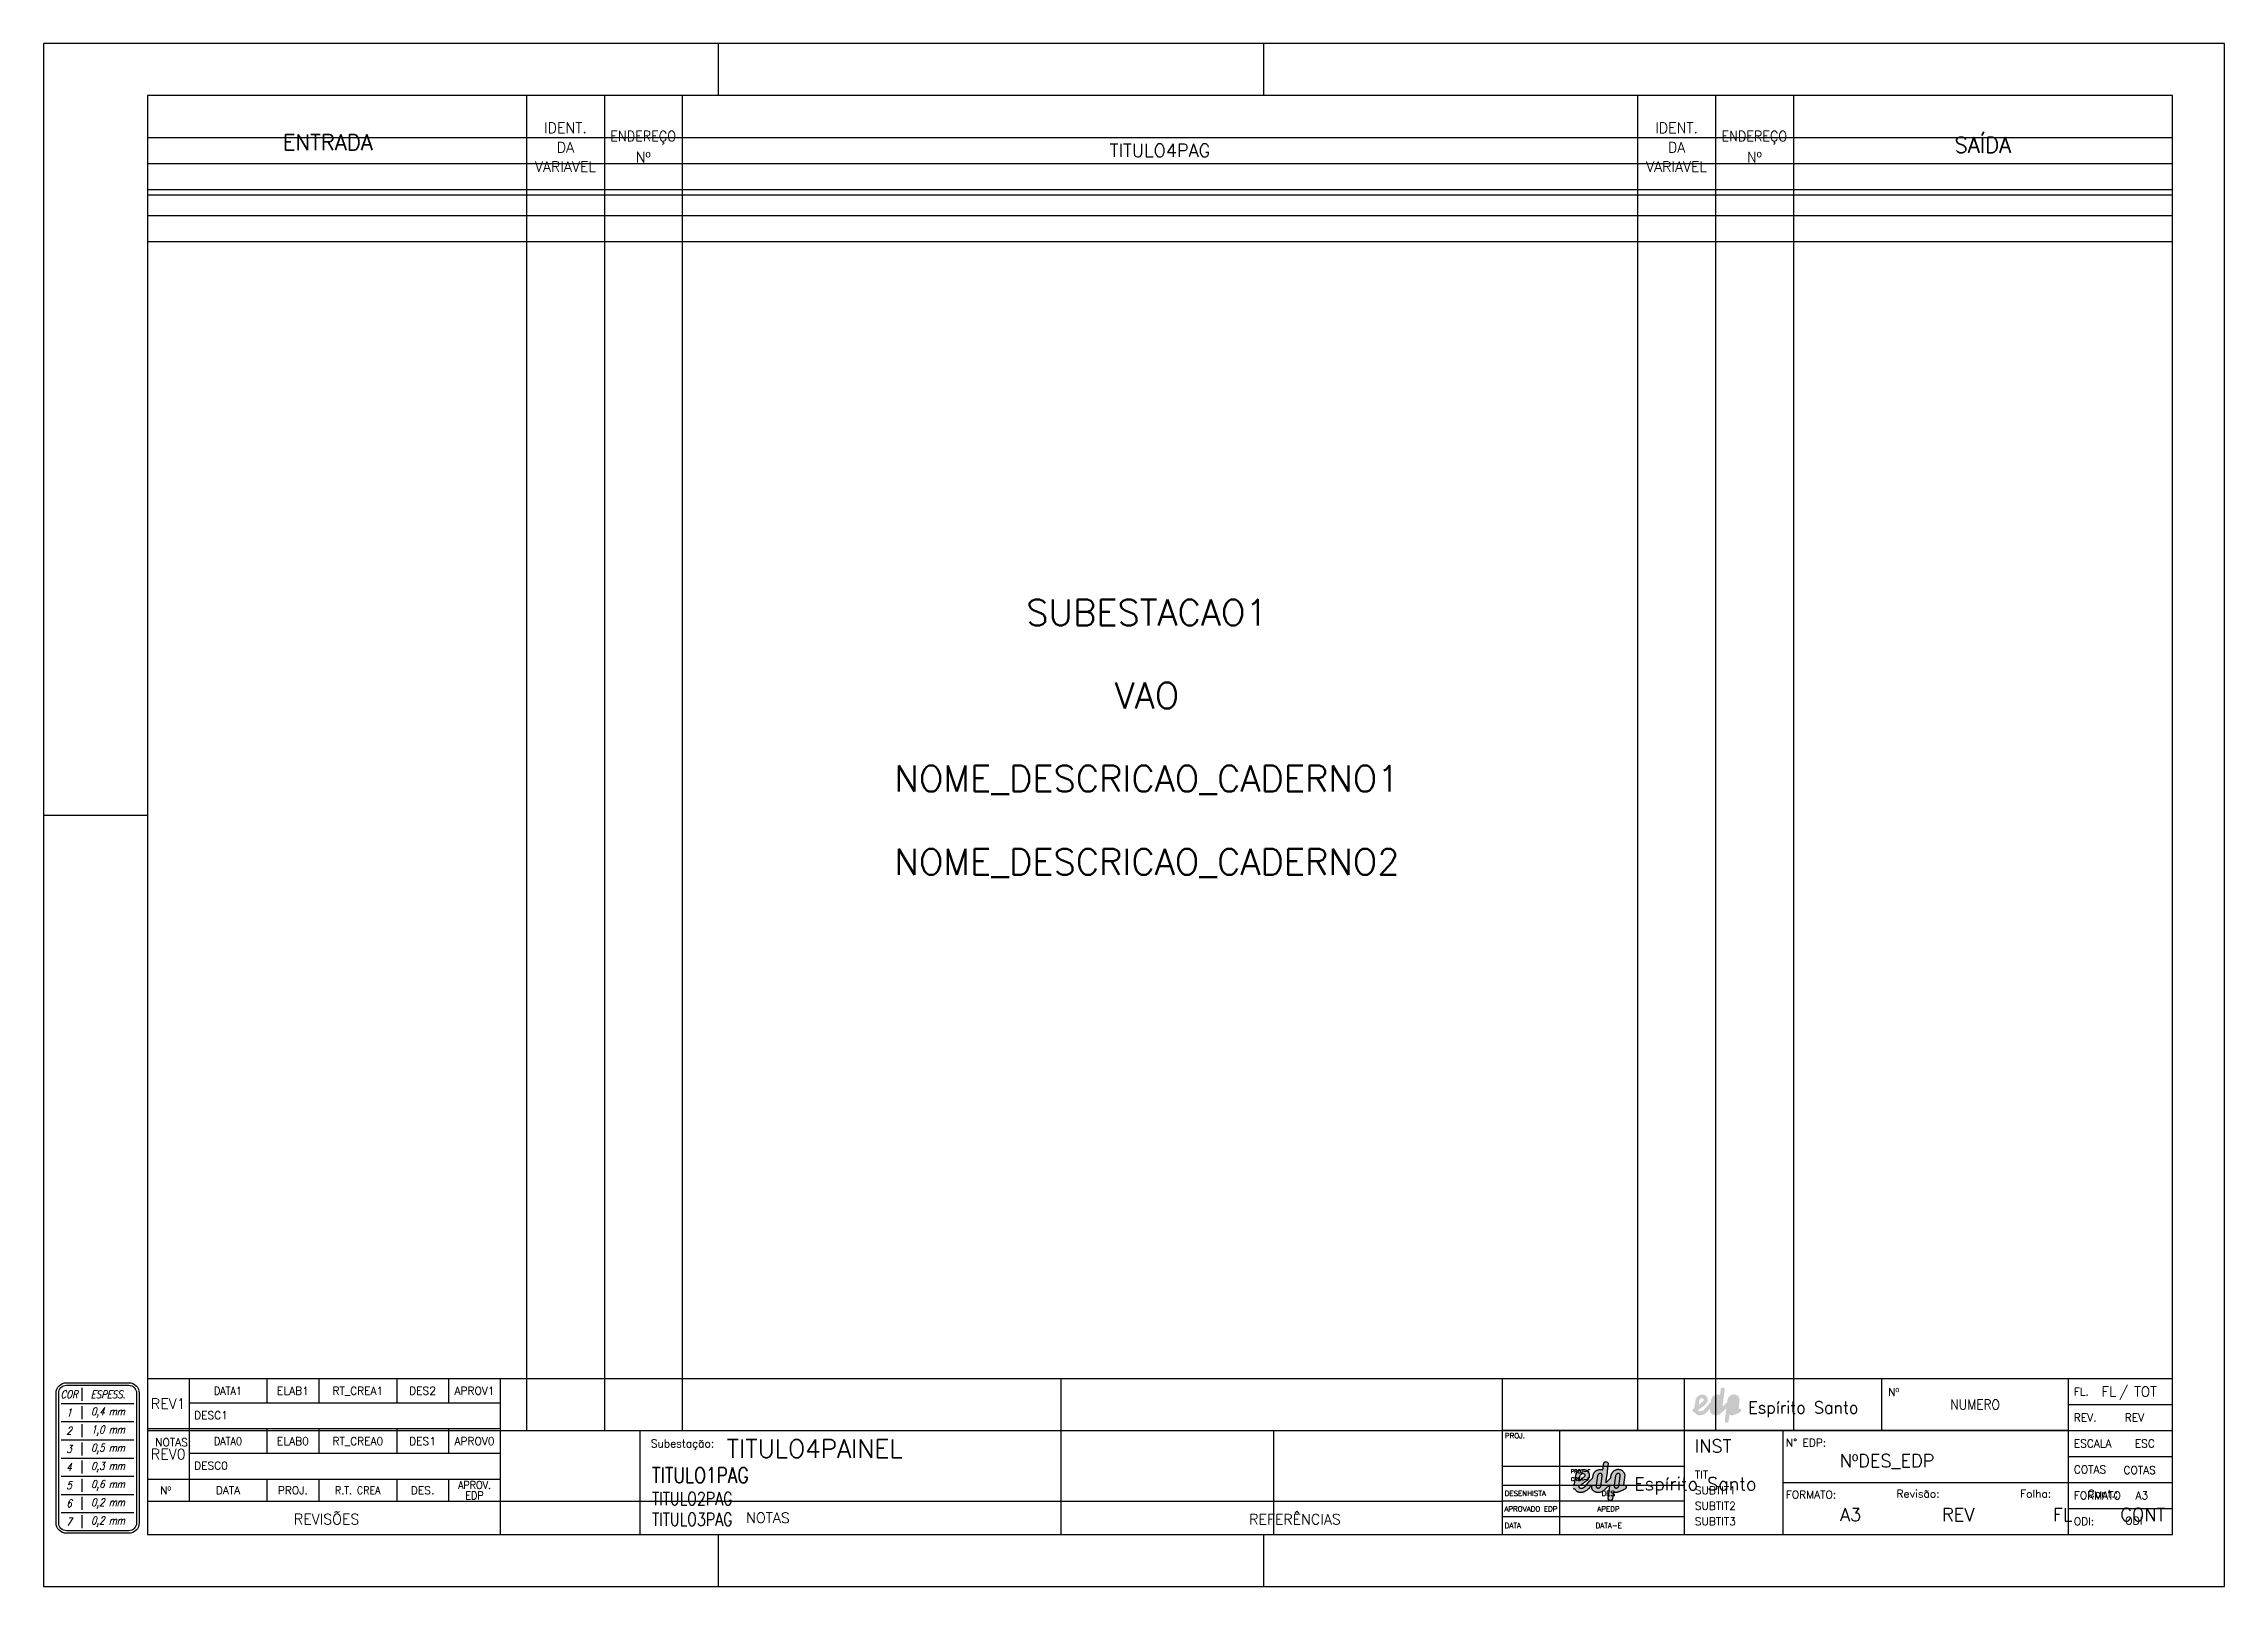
# Model space of a CAD drawing. Header units: millimetres. Extents: x 0 to 420, y 0 to 297.
import ezdxf
from ezdxf.enums import TextEntityAlignment as Align

# ---------------------------------------------------------------- set-up
doc = ezdxf.new("R2010")
doc.units = ezdxf.units.MM
for name, color, linetype in [('-1', 7, 'Continuous'), ('-3', 7, 'Continuous'), ('1', 7, 'Continuous'), ('DLOG1_Linhas', 7, 'Continuous'), ('ELET1_Linhas', 7, 'Continuous')]:
    doc.layers.add(name, color=color, linetype=linetype)
doc.styles.add('LETRA20', font='romans.shx', dxfattribs={"height": 10})
doc.styles.add('LETRA70', font='romans.shx')
doc.styles.add('REGUA60C', font='romans.shx', dxfattribs={"width": 0.8, "height": 1.5})
doc.styles.add('ROMANS', font='romans.shx', dxfattribs={"height": 2})
doc.styles.add('TEP-CARIMBO', font='romans.shx')

msp = doc.modelspace()

# ---------------------------------------------------------------- texts
at = {"layer": '-1', "color": 4, "linetype": 'Continuous', "style": 'ROMANS'}
msp.add_text('NOTAS:', height=1.5, dxfattribs=at).set_placement((21.5, 27))
at = {"layer": '-1', "color": 4, "style": 'TEP-CARIMBO'}
for s, p in [('Subestação:', (116.92, 27.5)), ('N%%D EDP:', (335.54, 27.67)), ('FORMATO:', (335.54, 17.67)), ('Revisão:', (356.88, 17.83)), ('Folha:', (380.69, 17.83)), ('Cont.:', (393.69, 17.83))]:
    msp.add_text(s, height=1.5, dxfattribs=at).set_placement(p, align=Align.MIDDLE_LEFT)
at = {"layer": '-1', "color": 10, "style": 'LETRA70'}
msp.add_text('Espírito Santo', height=2.5, dxfattribs=at).set_placement((306.33, 18.49))
at = {"layer": '-1', "color": 4, "style": 'ROMANS'}
msp.add_attdef('TITULO4PAG', text='', height=2.5, dxfattribs=at).set_placement((215, 276.43), align=Align.MIDDLE_CENTER)
at = {"layer": '-1', "color": 4, "style": 'TEP-CARIMBO'}
for tag, height, p in [('TITULO4PAINEL', 3.5, (131.53, 26.5)), ('NºDES_EDP', 2.5, (345.92, 24.17)), ('A3', 2.5, (345.97, 13.83)), ('REV', 2.5, (365.63, 13.83)), ('FL', 2.5, (386.96, 13.83)), ('CONT', 2.5, (399.96, 13.83))]:
    msp.add_attdef(tag, text='', height=height, dxfattribs=at).set_placement(p, align=Align.MIDDLE_LEFT)
at = {"layer": '-1', "color": 4, "style": 'TEP-CARIMBO', "width": 0.8}
for tag, height, p in [('TITULO1PAG', 3, (117.17, 21.4)), ('TITULO2PAG', 2.5, (117.17, 16.9)), ('TITULO3PAG', 2.5, (117.17, 12.9))]:
    msp.add_attdef(tag, text='', height=height, dxfattribs=at).set_placement(p, align=Align.MIDDLE_LEFT)
at = {"layer": '-3', "color": 4, "style": 'ROMANS'}
for s, height, p in [('IDENT.', 2, (100.5, 280.79)), ('IDENT.', 2, (314.5, 280.79)), ('ENTRADA', 3, (54.75, 278)), ('DA', 2, (100.5, 277.04)), ('DA', 2, (314.5, 277.04)), ('SAÍDA', 3, (373.5, 278)), ('VARIAVEL', 2, (100.5, 273.29)), ('Nº', 2, (115.47, 275.16)), ('VARIAVEL', 2, (314.5, 273.29)), ('Nº', 2, (329.47, 275.16))]:
    msp.add_text(s, height=height, dxfattribs=at).set_placement(p, align=Align.MIDDLE)
at = {"layer": '-3', "color": 4, "style": 'ROMANS', "width": 0.9}
for p in [(115.47, 278.91), (329.47, 278.91)]:
    msp.add_text('ENDEREÇO', height=2, dxfattribs=at).set_placement(p, align=Align.MIDDLE)
at = {"layer": '1', "color": 4, "linetype": 'Continuous', "style": 'ROMANS'}
msp.add_text('Nº', height=1.5, dxfattribs=at).set_placement((355.24, 36.68))
at = {"layer": '1', "color": 4, "linetype": 'Continuous'}
for s, height, style, p in [('FL.', 1.5, 'ROMANS', (391, 37.5)), ('PROJ.', 1, 'LETRA20', (281.43, 29)), ('REV.', 1.5, 'ROMANS', (391, 32.5)), ('ESCALA', 1.5, 'ROMANS', (391, 27.5)), ('COTAS', 1.5, 'ROMANS', (391, 22.5)), ('DESENHISTA', 1, 'LETRA20', (281.4, 17.9)), ('FORMATO', 1.5, 'ROMANS', (391, 17.5)), ('A3', 1.5, 'ROMANS', (402.91, 17.5)), ('APROVADO EDP', 1, 'LETRA20', (281.34, 14.9)), ('ODI:', 1.5, 'ROMANS', (391, 12.5)), ('DATA', 1, 'LETRA20', (281.4, 11.7))]:
    msp.add_text(s, height=height, dxfattribs=dict(at, style=style)).set_placement(p, align=Align.MIDDLE_LEFT)
at = {"layer": '1', "color": 1, "linetype": 'Continuous', "style": 'ROMANS'}
msp.add_text('/', height=1.9, dxfattribs=at).set_placement((399.7, 37.5), align=Align.MIDDLE_LEFT)
at = {"layer": '1', "color": 10, "style": 'LETRA70'}
msp.add_text('Espírito Santo', height=2.2535, dxfattribs=at).set_placement((328.28, 33.31))
at = {"layer": '1', "color": 1, "linetype": 'Continuous', "style": 'LETRA20'}
for s, height, p in [('Nº', 1.5, (23.5, 18.5)), ('DATA', 1.5, (35.5, 18.5)), ('PROJ.', 1.5, (48, 18.5)), ('DES.', 1.5, (73, 18.5)), ('REVISÕES', 2, (54.5, 13.2)), ('NOTAS', 2, (139.5, 13.2)), ('REFERÊNCIAS', 2, (241, 13.2))]:
    msp.add_text(s, height=height, dxfattribs=at).set_placement(p, align=Align.MIDDLE)
at = {"layer": '1', "color": 1, "linetype": 'Continuous', "style": 'LETRA20', "width": 0.9}
for s, p in [('R.T. CREA', (60.5, 18.5)), ('APROV.', (83, 19.5)), ('EDP', (83, 17.5))]:
    msp.add_text(s, height=1.5, dxfattribs=at).set_placement(p, align=Align.MIDDLE)
at = {"layer": '1', "color": 4, "linetype": 'Continuous', "style": 'ROMANS'}
for tag, text, height, p in [('SUBESTACAO1', '', 5, (212.5, 187.5)), ('VAO', '', 5, (212.5, 171.5)), ('NOME_DESCRICAO_CADERNO1', '', 5, (212.5, 155.5)), ('NOME_DESCRICAO_CADERNO2', '', 5, (212.5, 139.5)), ('ELAB1', 'ELAB1', 1.5, (48, 37.65)), ('RT_CREA1', 'RT_CREA1', 1.5, (60.5, 37.65)), ('DES2', '', 1.5, (73, 37.65)), ('APROV1', 'APROV1', 1.5, (83, 37.65)), ('REV', '00', 1.5, (402.69, 32.5)), ('ELAB0', 'ELAB0', 1.5, (48, 27.95)), ('RT_CREA0', 'RT_CREA0', 1.5, (60.5, 27.95)), ('DES1', '', 1.5, (73, 27.95)), ('APROV0', 'APROV0', 1.5, (83, 27.95)), ('ESC', '', 1.5, (404.68, 27.5)), ('COTAS', '', 1.5, (403.69, 22.38)), ('ODI', 'ODI', 1.5, (402.56, 12.63))]:
    msp.add_attdef(tag, text=text, height=height, dxfattribs=at).set_placement(p, align=Align.MIDDLE_CENTER)
at = {"layer": '1', "color": 4, "linetype": 'Continuous', "style": 'ROMANS', "width": 0.9}
for tag, text, p in [('DATA1', 'DATA1', (35.5, 37.65)), ('DATA0', 'DATA0', (35.5, 27.95))]:
    msp.add_attdef(tag, text=text, height=1.5, dxfattribs=at).set_placement(p, align=Align.MIDDLE_CENTER)
at = {"layer": '1', "color": 1, "linetype": 'Continuous', "style": 'ROMANS'}
msp.add_attdef('FL', text='', height=1.9, dxfattribs=at).set_placement((397.75, 37.5), align=Align.MIDDLE_CENTER)
for tag, height, p in [('TOT', 1.9, (402.6, 37.5)), ('INST', 2.5, (318, 27))]:
    msp.add_attdef(tag, text='', height=height, dxfattribs=at).set_placement(p, align=Align.MIDDLE_LEFT)
at = {"layer": '1', "color": 4, "linetype": 'Continuous', "style": 'ROMANS'}
for tag, text, height, p in [('REV1', 'REV1', 2, (24, 35.15)), ('REV0', 'REV0', 2, (24, 25.45)), ('PROJ-F', '', 0.7, (296, 22.14)), ('CREA-F', '', 0.7, (296, 20.64)), ('DES', '', 1, (301.37, 17.9)), ('APEDP', '', 1, (301.37, 14.9)), ('DATA-E', '', 1, (301.43, 11.7))]:
    msp.add_attdef(tag, text=text, height=height, dxfattribs=at).set_placement(p, align=Align.MIDDLE)
for tag, text, p in [('DESC1', 'DESC1', (29, 32.95)), ('DESC0', 'DESC0', (29, 23.25)), ('TIT', '', (318, 21.5)), ('SUBTIT1', '', (318, 18.5)), ('SUBTIT2', '', (318, 15.5)), ('SUBTIT3', '', (318, 12.5))]:
    msp.add_attdef(tag, text=text, height=1.5, dxfattribs=at).set_placement(p, align=Align.MIDDLE_LEFT)
at = {"layer": '1', "color": 1, "linetype": 'Continuous', "style": 'ROMANS', "width": 0.9}
msp.add_attdef('NUMERO', text='', height=1.9, dxfattribs=at).set_placement((372, 35), align=Align.MIDDLE)

# ---------------------------------------------------------------- blocks, each defined once
blk = doc.blocks.new('PENA EDP-ES')
for p, q in [((-3, 25.5), (-3, 28)), ((-7, 25), (7, 25)), ((-7, 21.5), (7, 21.5)), ((-3, 22), (-3, 24.5)), ((-3, 18.5), (-3, 21)), ((-7, 18), (7, 18)), ((-3, 15), (-3, 17.5)), ((-7, 14.5), (7, 14.5)), ((-3, 11.5), (-3, 14)), ((-7, 11), (7, 11)), ((-3, 8), (-3, 10.5)), ((-7, 7.5), (7, 7.5)), ((-3, 4.5), (-3, 7)), ((-7, 4), (7, 4)), ((-3, 1), (-3, 3.5))]:
    blk.add_line(p, q)
for points in [[(-8, 2), (-8, 27, -0.414214), (-6, 29), (6, 29, -0.414214), (8, 27), (8, 2, -0.414214), (6, 0), (-6, 0, -0.414214)], [(-7.5, 2), (-7.5, 27, -0.414214), (-6, 28.5), (6, 28.5, -0.414214), (7.5, 27), (7.5, 2, -0.414214), (6, 0.5), (-6, 0.5, -0.414214)]]:
    blk.add_lwpolyline(points, format="xyb", close=True)
at = {"style": 'REGUA60C', "oblique": 15, "width": 0.8}
for s, p in [('COR', (-5.5, 26.75)), ('ESPESS.', (2, 26.75)), ('1', (-5.5, 23.25)), ('0,4 mm', (2, 23.25)), ('2', (-5.5, 19.75)), ('3', (-5.5, 16.25)), ('0,5 mm', (2, 16.25)), ('1,0 mm', (2, 19.75)), ('4', (-5.5, 12.75)), ('0,3 mm', (2, 12.75)), ('5', (-5.5, 9.25)), ('0,6 mm', (2, 9.25)), ('6', (-5.5, 5.75)), ('0,2 mm', (2, 5.75)), ('7', (-5.5, 2.25)), ('0,2 mm', (2, 2.25))]:
    blk.add_text(s, height=1.5, dxfattribs=at).set_placement(p, align=Align.MIDDLE)

# ---------------------------------------------------------------- hatches: boundary and pattern name
at = {"layer": '-1'}
h = msp.add_hatch(color=10, dxfattribs=at)
h.paths.add_polyline_path([(295.74, 20.31), (295.88, 21.28), (295.96, 21.42), (295.99, 21.48), (296.06, 21.56), (296.11, 21.6), (296.26, 21.68), (296.37, 21.71), (296.46, 21.72), (296.57, 21.7), (296.69, 21.66), (296.74, 21.63), (296.78, 21.59), (296.84, 21.51), (296.85, 21.48), (296.85, 21.42), (296.85, 21.34), (296.83, 21.29), (296.81, 21.22), (296.77, 21.15), (296.69, 21.06), (296.6, 20.98), (296.51, 20.9), (296.44, 20.84), (296.35, 20.77), (296.15, 20.6), (296.02, 20.49)], flags=16)
edge = h.paths.add_edge_path()
edge.add_line((294.83, 19.69), (294.96, 20.48))
edge.add_line((294.96, 20.48), (295.03, 20.96))
edge.add_line((295.03, 20.96), (295.13, 21.59))
edge.add_line((295.13, 21.59), (295.28, 21.82))
edge.add_line((295.28, 21.82), (295.37, 21.94))
edge.add_line((295.37, 21.94), (295.42, 22))
edge.add_line((295.42, 22), (295.54, 22.12))
edge.add_line((295.54, 22.12), (295.62, 22.19))
edge.add_line((295.62, 22.19), (295.76, 22.28))
edge.add_line((295.76, 22.28), (295.92, 22.36))
edge.add_line((295.92, 22.36), (296.01, 22.4))
edge.add_line((296.01, 22.4), (296.09, 22.43))
edge.add_line((296.09, 22.43), (296.2, 22.46))
edge.add_line((296.2, 22.46), (296.38, 22.49))
edge.add_line((296.38, 22.49), (296.51, 22.5))
edge.add_line((296.51, 22.5), (296.66, 22.5))
edge.add_line((296.66, 22.5), (296.78, 22.48))
edge.add_line((296.78, 22.48), (296.92, 22.45))
edge.add_line((296.92, 22.45), (297.02, 22.41))
edge.add_line((297.02, 22.41), (297.08, 22.38))
edge.add_line((297.08, 22.38), (297.13, 22.36))
edge.add_line((297.13, 22.36), (297.19, 22.32))
edge.add_line((297.19, 22.32), (297.28, 22.26))
edge.add_line((297.28, 22.26), (297.34, 22.2))
edge.add_line((297.34, 22.2), (297.4, 22.13))
edge.add_line((297.4, 22.13), (297.46, 22.06))
edge.add_line((297.46, 22.06), (297.5, 22.01))
edge.add_line((297.5, 22.01), (297.5, 22))
edge.add_line((297.5, 22), (297.52, 21.96))
edge.add_line((297.52, 21.96), (297.55, 21.92))
edge.add_line((297.55, 21.92), (297.59, 21.85))
edge.add_line((297.59, 21.85), (297.61, 21.79))
edge.add_line((297.61, 21.79), (297.62, 21.74))
edge.add_line((297.62, 21.74), (297.63, 21.69))
edge.add_line((297.63, 21.69), (297.63, 21.67))
edge.add_line((297.63, 21.67), (297.64, 21.64))
edge.add_line((297.64, 21.64), (297.64, 21.62))
edge.add_line((297.64, 21.62), (297.64, 21.61))
edge.add_line((297.64, 21.61), (297.65, 21.53))
edge.add_line((297.65, 21.53), (297.65, 21.48))
edge.add_line((297.65, 21.48), (297.66, 21.44))
edge.add_line((297.66, 21.44), (297.66, 21.42))
edge.add_line((297.66, 21.42), (297.66, 21.37))
edge.add_line((297.66, 21.37), (297.67, 21.32))
edge.add_line((297.67, 21.32), (297.67, 21.3))
edge.add_line((297.67, 21.3), (297.66, 21.25))
edge.add_line((297.66, 21.25), (297.66, 21.22))
edge.add_line((297.66, 21.22), (297.66, 21.2))
edge.add_line((297.66, 21.2), (297.66, 21.18))
edge.add_line((297.66, 21.18), (297.65, 21.15))
edge.add_line((297.65, 21.15), (297.64, 21.11))
edge.add_line((297.64, 21.11), (297.64, 21.08))
edge.add_line((297.64, 21.08), (297.63, 21.04))
edge.add_line((297.63, 21.04), (297.62, 21.02))
edge.add_line((297.62, 21.02), (297.61, 20.99))
edge.add_line((297.61, 20.99), (297.6, 20.95))
edge.add_line((297.6, 20.95), (297.59, 20.93))
edge.add_line((297.59, 20.93), (297.58, 20.9))
edge.add_line((297.58, 20.9), (297.56, 20.88))
edge.add_line((297.56, 20.88), (297.55, 20.86))
edge.add_line((297.55, 20.86), (297.54, 20.84))
edge.add_line((297.54, 20.84), (297.53, 20.83))
edge.add_line((297.53, 20.83), (297.5, 20.78))
edge.add_line((297.5, 20.78), (297.49, 20.77))
edge.add_line((297.49, 20.77), (297.48, 20.76))
edge.add_line((297.48, 20.76), (297.46, 20.74))
edge.add_line((297.46, 20.74), (297.45, 20.72))
edge.add_line((297.45, 20.72), (297.44, 20.71))
edge.add_line((297.44, 20.71), (297.43, 20.69))
edge.add_line((297.43, 20.69), (297.4, 20.66))
edge.add_line((297.4, 20.66), (297.38, 20.62))
edge.add_line((297.38, 20.62), (297.36, 20.6))
edge.add_line((297.36, 20.6), (297.35, 20.58))
edge.add_line((297.35, 20.58), (297.33, 20.56))
edge.add_line((297.33, 20.56), (297.3, 20.53))
edge.add_line((297.3, 20.53), (297.29, 20.51))
edge.add_line((297.29, 20.51), (297.28, 20.49))
edge.add_line((297.28, 20.49), (297.25, 20.46))
edge.add_line((297.25, 20.46), (297.23, 20.43))
edge.add_line((297.23, 20.43), (297.2, 20.4))
edge.add_line((297.2, 20.4), (297.18, 20.38))
edge.add_line((297.18, 20.38), (297.17, 20.36))
edge.add_line((297.17, 20.36), (297.15, 20.34))
edge.add_line((297.15, 20.34), (297.13, 20.32))
edge.add_line((297.13, 20.32), (297.11, 20.3))
edge.add_line((297.11, 20.3), (297.09, 20.29))
edge.add_line((297.09, 20.29), (297.08, 20.27))
edge.add_line((297.08, 20.27), (297.06, 20.26))
edge.add_line((297.06, 20.26), (297.04, 20.25))
edge.add_line((297.04, 20.25), (297.02, 20.23))
edge.add_line((297.02, 20.23), (297, 20.21))
edge.add_line((297, 20.21), (296.97, 20.19))
edge.add_line((296.97, 20.19), (296.96, 20.18))
edge.add_line((296.96, 20.18), (296.94, 20.17))
edge.add_line((296.94, 20.17), (296.91, 20.15))
edge.add_line((296.91, 20.15), (296.85, 20.1))
edge.add_line((296.85, 20.1), (296.83, 20.09))
edge.add_line((296.83, 20.09), (296.79, 20.06))
edge.add_line((296.79, 20.06), (296.78, 20.04))
edge.add_line((296.78, 20.04), (296.76, 20.02))
edge.add_line((296.76, 20.02), (296.74, 20.01))
edge.add_line((296.74, 20.01), (296.72, 19.98))
edge.add_line((296.72, 19.98), (296.69, 19.96))
edge.add_line((296.69, 19.96), (296.65, 19.93))
edge.add_line((296.65, 19.93), (296.58, 19.88))
edge.add_line((296.58, 19.88), (296.48, 19.82))
edge.add_line((296.48, 19.82), (296.43, 19.78))
edge.add_line((296.43, 19.78), (296.39, 19.75))
edge.add_line((296.39, 19.75), (296.3, 19.69))
edge.add_line((296.3, 19.69), (296.24, 19.65))
edge.add_line((296.24, 19.65), (296.17, 19.6))
edge.add_line((296.17, 19.6), (296.12, 19.56))
edge.add_line((296.12, 19.56), (296.03, 19.5))
edge.add_line((296.03, 19.5), (295.92, 19.43))
edge.add_line((295.92, 19.43), (295.83, 19.37))
edge.add_line((295.83, 19.37), (295.77, 19.33))
edge.add_line((295.77, 19.33), (295.72, 19.29))
edge.add_line((295.72, 19.29), (295.68, 19.26))
edge.add_line((295.68, 19.26), (295.65, 19.25))
edge.add_line((295.65, 19.25), (295.63, 19.23))
edge.add_line((295.63, 19.23), (295.65, 19.19))
edge.add_line((295.65, 19.19), (295.66, 19.17))
edge.add_line((295.66, 19.17), (295.67, 19.15))
edge.add_line((295.67, 19.15), (295.67, 19.14))
edge.add_line((295.67, 19.14), (295.68, 19.12))
edge.add_line((295.68, 19.12), (295.69, 19.11))
edge.add_line((295.69, 19.11), (295.7, 19.1))
edge.add_line((295.7, 19.1), (295.72, 19.07))
edge.add_line((295.72, 19.07), (295.73, 19.06))
edge.add_line((295.73, 19.06), (295.74, 19.04))
edge.add_line((295.74, 19.04), (295.75, 19.04))
edge.add_line((295.75, 19.04), (295.77, 19.02))
edge.add_line((295.77, 19.02), (295.77, 19.01))
edge.add_line((295.77, 19.01), (295.79, 19))
edge.add_line((295.79, 19), (295.81, 18.98))
edge.add_line((295.81, 18.98), (295.82, 18.98))
edge.add_line((295.82, 18.98), (295.84, 18.96))
edge.add_line((295.84, 18.96), (295.85, 18.96))
edge.add_line((295.85, 18.96), (295.87, 18.94))
edge.add_line((295.87, 18.94), (295.89, 18.93))
edge.add_line((295.89, 18.93), (295.92, 18.92))
edge.add_line((295.92, 18.92), (295.93, 18.91))
edge.add_line((295.93, 18.91), (295.95, 18.91))
edge.add_line((295.95, 18.91), (295.97, 18.9))
edge.add_line((295.97, 18.9), (295.99, 18.9))
edge.add_line((295.99, 18.9), (296.01, 18.9))
edge.add_line((296.01, 18.9), (296.02, 18.9))
edge.add_line((296.02, 18.9), (296.04, 18.9))
edge.add_line((296.04, 18.9), (296.06, 18.9))
edge.add_line((296.06, 18.9), (296.07, 18.9))
edge.add_line((296.07, 18.9), (296.09, 18.9))
edge.add_line((296.09, 18.9), (296.1, 18.9))
edge.add_line((296.1, 18.9), (296.11, 18.9))
edge.add_line((296.11, 18.9), (296.13, 18.9))
edge.add_line((296.13, 18.9), (296.17, 18.9))
edge.add_line((296.17, 18.9), (296.19, 18.9))
edge.add_line((296.19, 18.9), (296.21, 18.9))
edge.add_line((296.21, 18.9), (296.22, 18.9))
edge.add_line((296.22, 18.9), (296.23, 18.9))
edge.add_line((296.23, 18.9), (296.24, 18.9))
edge.add_line((296.24, 18.9), (296.25, 18.9))
edge.add_line((296.25, 18.9), (296.25, 18.91))
edge.add_line((296.25, 18.91), (296.27, 18.91))
edge.add_line((296.27, 18.91), (296.28, 18.91))
edge.add_line((296.28, 18.91), (296.29, 18.92))
edge.add_line((296.29, 18.92), (296.29, 18.91))
edge.add_line((296.29, 18.91), (296.3, 18.92))
edge.add_line((296.3, 18.92), (296.35, 18.93))
edge.add_line((296.35, 18.93), (296.37, 18.94))
edge.add_line((296.37, 18.94), (296.49, 18.98))
edge.add_line((296.49, 18.98), (296.52, 19))
edge.add_line((296.52, 19), (296.57, 19.02))
edge.add_line((296.57, 19.02), (296.58, 19.02))
edge.add_line((296.58, 19.02), (296.59, 19.03))
edge.add_line((296.59, 19.03), (296.59, 19.03))
edge.add_line((296.59, 19.03), (296.6, 19.03))
edge.add_line((296.6, 19.03), (296.61, 19.04))
edge.add_line((296.61, 19.04), (296.62, 19.04))
edge.add_line((296.62, 19.04), (296.63, 19.05))
edge.add_line((296.63, 19.05), (296.63, 19.05))
edge.add_line((296.63, 19.05), (296.64, 19.06))
edge.add_line((296.64, 19.06), (296.65, 19.06))
edge.add_line((296.65, 19.06), (296.67, 19.07))
edge.add_line((296.67, 19.07), (296.68, 19.08))
edge.add_line((296.68, 19.08), (296.69, 19.09))
edge.add_line((296.69, 19.09), (296.71, 19.1))
edge.add_line((296.71, 19.1), (296.73, 19.11))
edge.add_line((296.73, 19.11), (296.75, 19.13))
edge.add_line((296.75, 19.13), (296.76, 19.14))
edge.add_line((296.76, 19.14), (296.78, 19.15))
edge.add_line((296.78, 19.15), (296.79, 19.16))
edge.add_line((296.79, 19.16), (296.81, 19.18))
edge.add_line((296.81, 19.18), (296.83, 19.19))
edge.add_line((296.83, 19.19), (296.86, 19.23))
edge.add_line((296.86, 19.23), (297.12, 19.53))
edge.add_line((297.12, 19.53), (297.45, 19.91))
edge.add_line((297.45, 19.91), (297.69, 20.18))
edge.add_line((297.69, 20.18), (298.08, 20.62))
edge.add_line((298.08, 20.62), (298.34, 20.92))
edge.add_line((298.34, 20.92), (298.38, 21.14))
edge.add_line((298.38, 21.14), (298.41, 21.26))
edge.add_line((298.41, 21.26), (298.42, 21.32))
edge.add_line((298.42, 21.32), (298.44, 21.41))
edge.add_line((298.44, 21.41), (298.46, 21.49))
edge.add_line((298.46, 21.49), (298.48, 21.56))
edge.add_line((298.48, 21.56), (298.51, 21.64))
edge.add_line((298.51, 21.64), (298.54, 21.72))
edge.add_line((298.54, 21.72), (298.6, 21.83))
edge.add_line((298.6, 21.83), (298.65, 21.92))
edge.add_line((298.65, 21.92), (298.72, 22.01))
edge.add_line((298.72, 22.01), (298.77, 22.06))
edge.add_line((298.77, 22.06), (298.82, 22.1))
edge.add_line((298.82, 22.1), (298.87, 22.15))
edge.add_line((298.87, 22.15), (298.95, 22.21))
edge.add_line((298.95, 22.21), (299.02, 22.25))
edge.add_line((299.02, 22.25), (299.1, 22.3))
edge.add_line((299.1, 22.3), (299.18, 22.34))
edge.add_line((299.18, 22.34), (299.28, 22.39))
edge.add_line((299.28, 22.39), (299.38, 22.43))
edge.add_line((299.38, 22.43), (299.48, 22.46))
edge.add_line((299.48, 22.46), (299.56, 22.48))
edge.add_line((299.56, 22.48), (299.67, 22.49))
edge.add_line((299.67, 22.49), (299.82, 22.5))
edge.add_line((299.82, 22.5), (299.94, 22.5))
edge.add_line((299.94, 22.5), (300.03, 22.49))
edge.add_line((300.03, 22.49), (300.07, 22.49))
edge.add_line((300.07, 22.49), (300.13, 22.47))
edge.add_line((300.13, 22.47), (300.24, 22.45))
edge.add_line((300.24, 22.45), (300.31, 22.43))
edge.add_line((300.31, 22.43), (300.34, 22.69))
edge.add_line((300.34, 22.69), (300.39, 23.04))
edge.add_line((300.39, 23.04), (300.45, 23.44))
edge.add_line((300.45, 23.44), (300.48, 23.66))
edge.add_line((300.48, 23.66), (300.51, 23.76))
edge.add_line((300.51, 23.76), (300.56, 23.83))
edge.add_line((300.56, 23.83), (300.58, 23.86))
edge.add_line((300.58, 23.86), (300.62, 23.9))
edge.add_line((300.62, 23.9), (300.66, 23.93))
edge.add_line((300.66, 23.93), (300.7, 23.95))
edge.add_line((300.7, 23.95), (300.75, 23.97))
edge.add_line((300.75, 23.97), (300.81, 23.99))
edge.add_line((300.81, 23.99), (300.88, 23.99))
edge.add_line((300.88, 23.99), (300.93, 23.99))
edge.add_line((300.93, 23.99), (301, 23.98))
edge.add_line((301, 23.98), (301.07, 23.95))
edge.add_line((301.07, 23.95), (301.11, 23.93))
edge.add_line((301.11, 23.93), (301.16, 23.89))
edge.add_line((301.16, 23.89), (301.22, 23.83))
edge.add_line((301.22, 23.83), (301.24, 23.8))
edge.add_line((301.24, 23.8), (301.26, 23.77))
edge.add_line((301.26, 23.77), (301.27, 23.74))
edge.add_line((301.27, 23.74), (301.29, 23.71))
edge.add_line((301.29, 23.71), (301.3, 23.66))
edge.add_line((301.3, 23.66), (301.31, 23.6))
edge.add_line((301.31, 23.6), (301.29, 23.47))
edge.add_line((301.29, 23.47), (301.28, 23.36))
edge.add_line((301.28, 23.36), (301.26, 23.23))
edge.add_line((301.26, 23.23), (301.23, 23.02))
edge.add_line((301.23, 23.02), (301.22, 22.9))
edge.add_line((301.22, 22.9), (301.2, 22.74))
edge.add_line((301.2, 22.74), (301.17, 22.49))
edge.add_line((301.17, 22.49), (301.15, 22.32))
edge.add_line((301.15, 22.32), (301.12, 22.1))
edge.add_line((301.12, 22.1), (301.1, 21.94))
edge.add_line((301.1, 21.94), (300.99, 21.11))
edge.add_line((300.99, 21.11), (300.95, 20.78))
edge.add_line((300.95, 20.78), (300.92, 20.56))
edge.add_line((300.92, 20.56), (300.9, 20.35))
edge.add_line((300.9, 20.35), (300.86, 20.06))
edge.add_line((300.86, 20.06), (300.84, 19.9))
edge.add_line((300.84, 19.9), (301.07, 20.12))
edge.add_line((301.07, 20.12), (301.5, 20.55))
edge.add_line((301.5, 20.55), (301.66, 20.71))
edge.add_line((301.66, 20.71), (301.84, 20.89))
edge.add_line((301.84, 20.89), (301.84, 21.02))
edge.add_line((301.84, 21.02), (301.86, 21.17))
edge.add_line((301.86, 21.17), (301.88, 21.31))
edge.add_line((301.88, 21.31), (301.92, 21.45))
edge.add_line((301.92, 21.45), (301.95, 21.54))
edge.add_line((301.95, 21.54), (301.99, 21.63))
edge.add_line((301.99, 21.63), (302.08, 21.81))
edge.add_line((302.08, 21.81), (302.15, 21.91))
edge.add_line((302.15, 21.91), (302.18, 21.95))
edge.add_line((302.18, 21.95), (302.23, 22.01))
edge.add_line((302.23, 22.01), (302.27, 22.06))
edge.add_line((302.27, 22.06), (302.31, 22.1))
edge.add_line((302.31, 22.1), (302.38, 22.17))
edge.add_line((302.38, 22.17), (302.42, 22.21))
edge.add_line((302.42, 22.21), (302.46, 22.25))
edge.add_line((302.46, 22.25), (302.56, 22.32))
edge.add_line((302.56, 22.32), (302.67, 22.39))
edge.add_line((302.67, 22.39), (302.77, 22.44))
edge.add_line((302.77, 22.44), (302.87, 22.47))
edge.add_line((302.87, 22.47), (303.02, 22.52))
edge.add_line((303.02, 22.52), (303.07, 22.52))
edge.add_line((303.07, 22.52), (303.14, 22.53))
edge.add_line((303.14, 22.53), (303.21, 22.54))
edge.add_line((303.21, 22.54), (303.26, 22.54))
edge.add_line((303.26, 22.54), (303.31, 22.54))
edge.add_line((303.31, 22.54), (303.37, 22.53))
edge.add_line((303.37, 22.53), (303.49, 22.52))
edge.add_line((303.49, 22.52), (303.62, 22.49))
edge.add_line((303.62, 22.49), (303.68, 22.47))
edge.add_line((303.68, 22.47), (303.78, 22.43))
edge.add_line((303.78, 22.43), (303.84, 22.4))
edge.add_line((303.84, 22.4), (303.91, 22.36))
edge.add_line((303.91, 22.36), (303.99, 22.31))
edge.add_line((303.99, 22.31), (304.02, 22.28))
edge.add_line((304.02, 22.28), (304.1, 22.21))
edge.add_line((304.1, 22.21), (304.21, 22.1))
edge.add_line((304.21, 22.1), (304.3, 21.99))
edge.add_line((304.3, 21.99), (304.33, 21.93))
edge.add_line((304.33, 21.93), (304.38, 21.85))
edge.add_line((304.38, 21.85), (304.41, 21.79))
edge.add_line((304.41, 21.79), (304.44, 21.72))
edge.add_line((304.44, 21.72), (304.46, 21.64))
edge.add_line((304.46, 21.64), (304.48, 21.57))
edge.add_line((304.48, 21.57), (304.5, 21.49))
edge.add_line((304.5, 21.49), (304.5, 21.44))
edge.add_line((304.5, 21.44), (304.28, 19.53))
edge.add_line((304.28, 19.53), (304.33, 19.52))
edge.add_line((304.33, 19.52), (304.41, 19.52))
edge.add_line((304.41, 19.52), (304.51, 19.51))
edge.add_line((304.51, 19.51), (304.58, 19.49))
edge.add_line((304.58, 19.49), (304.66, 19.45))
edge.add_line((304.66, 19.45), (304.69, 19.43))
edge.add_line((304.69, 19.43), (304.72, 19.4))
edge.add_line((304.72, 19.4), (304.77, 19.32))
edge.add_line((304.77, 19.32), (304.8, 19.21))
edge.add_line((304.8, 19.21), (304.8, 19.12))
edge.add_line((304.8, 19.12), (304.79, 19.02))
edge.add_line((304.79, 19.02), (304.77, 18.96))
edge.add_line((304.77, 18.96), (304.75, 18.92))
edge.add_line((304.75, 18.92), (304.68, 18.83))
edge.add_line((304.68, 18.83), (304.65, 18.8))
edge.add_line((304.65, 18.8), (304.61, 18.78))
edge.add_line((304.61, 18.78), (304.58, 18.75))
edge.add_line((304.58, 18.75), (304.55, 18.73))
edge.add_line((304.55, 18.73), (304.5, 18.71))
edge.add_line((304.5, 18.71), (304.41, 18.66))
edge.add_line((304.41, 18.66), (304.18, 18.55))
edge.add_line((304.18, 18.55), (304.04, 18.48))
edge.add_line((304.04, 18.48), (303.83, 18.37))
edge.add_line((303.83, 18.37), (303.74, 18.33))
edge.add_line((303.74, 18.33), (303.66, 18.3))
edge.add_line((303.66, 18.3), (303.58, 18.26))
edge.add_line((303.58, 18.26), (303.51, 18.24))
edge.add_line((303.51, 18.24), (303.46, 18.22))
edge.add_line((303.46, 18.22), (303.42, 18.21))
edge.add_line((303.42, 18.21), (303.36, 18.18))
edge.add_line((303.36, 18.18), (303.25, 18.15))
edge.add_line((303.25, 18.15), (303.13, 18.11))
edge.add_line((303.13, 18.11), (303.07, 18.09))
edge.add_line((303.07, 18.09), (302.97, 18.07))
edge.add_line((302.97, 18.07), (302.93, 18.06))
edge.add_line((302.93, 18.06), (302.85, 18.06))
edge.add_line((302.85, 18.06), (302.79, 18.06))
edge.add_line((302.79, 18.06), (302.73, 18.07))
edge.add_line((302.73, 18.07), (302.64, 18.08))
edge.add_line((302.64, 18.08), (302.59, 18.1))
edge.add_line((302.59, 18.1), (302.56, 18.1))
edge.add_line((302.56, 18.1), (302.5, 18.13))
edge.add_line((302.5, 18.13), (302.45, 18.15))
edge.add_line((302.45, 18.15), (302.42, 18.16))
edge.add_line((302.42, 18.16), (302.39, 18.17))
edge.add_line((302.39, 18.17), (302.36, 18.19))
edge.add_line((302.36, 18.19), (302.33, 18.19))
edge.add_line((302.33, 18.19), (302.33, 18.2))
edge.add_line((302.33, 18.2), (302.32, 18.1))
edge.add_line((302.32, 18.1), (302.3, 17.91))
edge.add_line((302.3, 17.91), (302.22, 17.31))
edge.add_line((302.22, 17.31), (302.2, 17.1))
edge.add_line((302.2, 17.1), (302.19, 17.02))
edge.add_line((302.19, 17.02), (302.18, 16.96))
edge.add_line((302.18, 16.96), (302.18, 16.94))
edge.add_line((302.18, 16.94), (302.17, 16.88))
edge.add_line((302.17, 16.88), (302.14, 16.84))
edge.add_line((302.14, 16.84), (302.14, 16.78))
edge.add_line((302.14, 16.78), (302.12, 16.75))
edge.add_line((302.12, 16.75), (302.1, 16.7))
edge.add_line((302.1, 16.7), (302.07, 16.67))
edge.add_line((302.07, 16.67), (302.04, 16.64))
edge.add_line((302.04, 16.64), (302, 16.6))
edge.add_line((302, 16.6), (301.96, 16.57))
edge.add_line((301.96, 16.57), (301.9, 16.53))
edge.add_line((301.9, 16.53), (301.87, 16.52))
edge.add_line((301.87, 16.52), (301.84, 16.51))
edge.add_line((301.84, 16.51), (301.79, 16.5))
edge.add_line((301.79, 16.5), (301.74, 16.5))
edge.add_line((301.74, 16.5), (301.71, 16.51))
edge.add_line((301.71, 16.51), (301.69, 16.51))
edge.add_line((301.69, 16.51), (301.66, 16.51))
edge.add_line((301.66, 16.51), (301.63, 16.52))
edge.add_line((301.63, 16.52), (301.58, 16.54))
edge.add_line((301.58, 16.54), (301.55, 16.56))
edge.add_line((301.55, 16.56), (301.51, 16.58))
edge.add_line((301.51, 16.58), (301.49, 16.59))
edge.add_line((301.49, 16.59), (301.46, 16.62))
edge.add_line((301.46, 16.62), (301.44, 16.64))
edge.add_line((301.44, 16.64), (301.42, 16.67))
edge.add_line((301.42, 16.67), (301.4, 16.69))
edge.add_line((301.4, 16.69), (301.36, 16.8))
edge.add_line((301.36, 16.8), (301.35, 16.87))
edge.add_line((301.35, 16.87), (301.34, 16.91))
edge.add_line((301.34, 16.91), (301.33, 16.96))
edge.add_line((301.33, 16.96), (301.34, 17.04))
edge.add_line((301.34, 17.04), (301.38, 17.29))
edge.add_line((301.38, 17.29), (301.42, 17.62))
edge.add_line((301.42, 17.62), (301.48, 18.09))
edge.add_line((301.48, 18.09), (301.5, 18.25))
edge.add_line((301.5, 18.25), (301.52, 18.44))
edge.add_line((301.52, 18.44), (301.54, 18.58))
edge.add_line((301.54, 18.58), (301.62, 19.2))
edge.add_line((301.62, 19.2), (301.67, 19.54))
edge.add_line((301.67, 19.54), (300.78, 18.76))
edge.add_line((300.78, 18.76), (300.25, 18.29))
edge.add_line((300.25, 18.29), (300.04, 18.19))
edge.add_line((300.04, 18.19), (299.88, 18.14))
edge.add_line((299.88, 18.14), (299.73, 18.1))
edge.add_line((299.73, 18.1), (299.65, 18.09))
edge.add_line((299.65, 18.09), (299.52, 18.07))
edge.add_line((299.52, 18.07), (299.37, 18.07))
edge.add_line((299.37, 18.07), (299.23, 18.08))
edge.add_line((299.23, 18.08), (299.14, 18.09))
edge.add_line((299.14, 18.09), (299.06, 18.1))
edge.add_line((299.06, 18.1), (298.98, 18.12))
edge.add_line((298.98, 18.12), (298.88, 18.16))
edge.add_line((298.88, 18.16), (298.83, 18.18))
edge.add_line((298.83, 18.18), (298.73, 18.23))
edge.add_line((298.73, 18.23), (298.67, 18.26))
edge.add_line((298.67, 18.26), (298.59, 18.31))
edge.add_line((298.59, 18.31), (298.55, 18.35))
edge.add_line((298.55, 18.35), (298.51, 18.38))
edge.add_line((298.51, 18.38), (298.42, 18.48))
edge.add_line((298.42, 18.48), (298.37, 18.54))
edge.add_line((298.37, 18.54), (298.26, 18.7))
edge.add_line((298.26, 18.7), (298.22, 18.77))
edge.add_line((298.22, 18.77), (298.2, 18.86))
edge.add_line((298.2, 18.86), (298.18, 18.98))
edge.add_line((298.18, 18.98), (298.17, 19.07))
edge.add_line((298.17, 19.07), (298.16, 19.18))
edge.add_line((298.16, 19.18), (298.16, 19.23))
edge.add_line((298.16, 19.23), (298.16, 19.46))
edge.add_line((298.16, 19.46), (298.03, 19.32))
edge.add_line((298.03, 19.32), (297.88, 19.16))
edge.add_line((297.88, 19.16), (297.76, 19.02))
edge.add_line((297.76, 19.02), (297.69, 18.93))
edge.add_line((297.69, 18.93), (297.63, 18.87))
edge.add_line((297.63, 18.87), (297.49, 18.72))
edge.add_line((297.49, 18.72), (297.38, 18.62))
edge.add_line((297.38, 18.62), (297.3, 18.55))
edge.add_line((297.3, 18.55), (297.14, 18.44))
edge.add_line((297.14, 18.44), (297.02, 18.36))
edge.add_line((297.02, 18.36), (296.92, 18.3))
edge.add_line((296.92, 18.3), (296.82, 18.25))
edge.add_line((296.82, 18.25), (296.75, 18.21))
edge.add_line((296.75, 18.21), (296.63, 18.17))
edge.add_line((296.63, 18.17), (296.57, 18.15))
edge.add_line((296.57, 18.15), (296.41, 18.12))
edge.add_line((296.41, 18.12), (296.32, 18.1))
edge.add_line((296.32, 18.1), (296.24, 18.1))
edge.add_line((296.24, 18.1), (296.17, 18.09))
edge.add_line((296.17, 18.09), (296.1, 18.09))
edge.add_line((296.1, 18.09), (295.99, 18.09))
edge.add_line((295.99, 18.09), (295.92, 18.09))
edge.add_line((295.92, 18.09), (295.84, 18.09))
edge.add_line((295.84, 18.09), (295.76, 18.1))
edge.add_line((295.76, 18.1), (295.68, 18.11))
edge.add_line((295.68, 18.11), (295.54, 18.15))
edge.add_line((295.54, 18.15), (295.5, 18.17))
edge.add_line((295.5, 18.17), (295.44, 18.19))
edge.add_line((295.44, 18.19), (295.38, 18.22))
edge.add_line((295.38, 18.22), (295.35, 18.24))
edge.add_line((295.35, 18.24), (295.3, 18.27))
edge.add_line((295.3, 18.27), (295.24, 18.32))
edge.add_line((295.24, 18.32), (295.19, 18.37))
edge.add_line((295.19, 18.37), (295.14, 18.42))
edge.add_line((295.14, 18.42), (295.08, 18.51))
edge.add_line((295.08, 18.51), (295, 18.62))
edge.add_line((295, 18.62), (294.98, 18.66))
edge.add_line((294.98, 18.66), (294.93, 18.74))
edge.add_line((294.93, 18.74), (294.85, 18.72))
edge.add_line((294.85, 18.72), (294.8, 18.72))
edge.add_line((294.8, 18.72), (294.75, 18.73))
edge.add_line((294.75, 18.73), (294.72, 18.74))
edge.add_line((294.72, 18.74), (294.69, 18.75))
edge.add_line((294.69, 18.75), (294.67, 18.76))
edge.add_line((294.67, 18.76), (294.65, 18.76))
edge.add_line((294.65, 18.76), (294.63, 18.77))
edge.add_line((294.63, 18.77), (294.59, 18.79))
edge.add_line((294.59, 18.79), (294.58, 18.8))
edge.add_line((294.58, 18.8), (294.57, 18.81))
edge.add_line((294.57, 18.81), (294.54, 18.83))
edge.add_line((294.54, 18.83), (294.53, 18.84))
edge.add_line((294.53, 18.84), (294.51, 18.85))
edge.add_line((294.51, 18.85), (294.48, 18.89))
edge.add_line((294.48, 18.89), (294.46, 18.91))
edge.add_line((294.46, 18.91), (294.44, 18.95))
edge.add_line((294.44, 18.95), (294.43, 18.97))
edge.add_line((294.43, 18.97), (294.42, 18.99))
edge.add_line((294.42, 18.99), (294.41, 19.04))
edge.add_line((294.41, 19.04), (294.41, 19.08))
edge.add_line((294.41, 19.08), (294.41, 19.12))
edge.add_line((294.41, 19.12), (294.43, 19.19))
edge.add_line((294.43, 19.19), (294.43, 19.21))
edge.add_line((294.43, 19.21), (294.45, 19.24))
edge.add_line((294.45, 19.24), (294.46, 19.26))
edge.add_line((294.46, 19.26), (294.46, 19.27))
edge.add_line((294.46, 19.27), (294.47, 19.29))
edge.add_line((294.47, 19.29), (294.49, 19.32))
edge.add_line((294.49, 19.32), (294.5, 19.35))
edge.add_line((294.5, 19.35), (294.51, 19.36))
edge.add_line((294.51, 19.36), (294.52, 19.38))
edge.add_line((294.52, 19.38), (294.54, 19.4))
edge.add_line((294.54, 19.4), (294.55, 19.42))
edge.add_line((294.55, 19.42), (294.58, 19.45))
edge.add_line((294.58, 19.45), (294.64, 19.5))
edge.add_line((294.64, 19.5), (294.66, 19.52))
edge.add_line((294.66, 19.52), (294.67, 19.54))
edge.add_line((294.67, 19.54), (294.69, 19.55))
edge.add_line((294.69, 19.55), (294.7, 19.56))
edge.add_line((294.7, 19.56), (294.71, 19.57))
edge.add_line((294.71, 19.57), (294.73, 19.59))
edge.add_line((294.73, 19.59), (294.74, 19.6))
edge.add_line((294.74, 19.6), (294.76, 19.61))
edge.add_line((294.76, 19.61), (294.77, 19.63))
edge.add_line((294.77, 19.63), (294.78, 19.64))
edge.add_line((294.78, 19.64), (294.8, 19.65))
edge.add_line((294.8, 19.65), (294.81, 19.67))
edge.add_line((294.81, 19.67), (294.83, 19.68))
edge.add_line((294.83, 19.68), (294.83, 19.69))
h.paths.add_polyline_path([(300.11, 21.59), (300.12, 21.56), (300.14, 21.52), (300.11, 21.58), (300.1, 21.6), (300.08, 21.62), (300.07, 21.63), (300.05, 21.65), (300.04, 21.65), (300.08, 21.62)], flags=0)
h.paths.add_polyline_path([(300.16, 21.33), (300.16, 21.46), (300.14, 21.52), (300.12, 21.56), (300.11, 21.59), (300.08, 21.62), (300.04, 21.65), (300, 21.68), (299.95, 21.7), (299.92, 21.71), (299.87, 21.72), (299.83, 21.72), (299.79, 21.72), (299.73, 21.72), (299.7, 21.71), (299.66, 21.7), (299.63, 21.69), (299.6, 21.68), (299.57, 21.66), (299.52, 21.64), (299.5, 21.62), (299.44, 21.57), (299.42, 21.56), (299.39, 21.52), (299.38, 21.5), (299.36, 21.48), (299.33, 21.43), (299.29, 21.34), (299.27, 21.28), (299.26, 21.26), (299.01, 19.47), (299.01, 19.45), (299.02, 19.35), (299.02, 19.31), (299.02, 19.26), (299.03, 19.22), (299.03, 19.19), (299.06, 19.11), (299.06, 19.09), (299.08, 19.06), (299.12, 19.02), (299.19, 18.97), (299.26, 18.94), (299.31, 18.93), (299.36, 18.92), (299.41, 18.92), (299.45, 18.93), (299.48, 18.93), (299.53, 18.94), (299.55, 18.95), (299.58, 18.96), (299.61, 18.97), (299.64, 18.99), (299.67, 19), (299.69, 19.02), (299.71, 19.04), (299.74, 19.06), (299.76, 19.08), (299.82, 19.15), (299.84, 19.18), (299.87, 19.22), (299.89, 19.26), (299.9, 19.29), (299.91, 19.32), (299.93, 19.37), (299.94, 19.43), (299.95, 19.49), (299.97, 19.55), (299.97, 19.6), (299.98, 19.65), (300, 19.88), (300.03, 20.15), (300.05, 20.31), (300.07, 20.55), (300.12, 20.96), (300.14, 21.18)], flags=0)
edge = h.paths.add_edge_path(flags=0)
edge.add_line((300.16, 21.33), (300.16, 21.46))
edge.add_line((300.16, 21.33), (300.16, 21.41))
edge.add_line((300.16, 21.41), (300.16, 21.46))
edge = h.paths.add_edge_path(flags=16)
edge.add_line((300.16, 21.46), (300.14, 21.52))
edge.add_line((300.16, 21.41), (300.16, 21.46))
edge.add_line((300.16, 21.33), (300.16, 21.41))
edge.add_line((300.14, 21.18), (300.16, 21.33))
edge.add_line((300.12, 20.96), (300.14, 21.18))
edge.add_line((300.07, 20.55), (300.12, 20.96))
edge.add_line((300.05, 20.31), (300.07, 20.55))
edge.add_line((300.03, 20.15), (300.05, 20.31))
edge.add_line((300, 19.88), (300.03, 20.15))
edge.add_line((299.98, 19.65), (300, 19.88))
edge.add_line((299.97, 19.6), (299.98, 19.65))
edge.add_line((299.97, 19.55), (299.97, 19.6))
edge.add_line((299.95, 19.49), (299.97, 19.55))
edge.add_line((299.94, 19.43), (299.95, 19.49))
edge.add_line((299.93, 19.37), (299.94, 19.43))
edge.add_line((299.91, 19.32), (299.93, 19.37))
edge.add_line((299.9, 19.29), (299.91, 19.32))
edge.add_line((299.89, 19.26), (299.9, 19.29))
edge.add_line((299.87, 19.22), (299.89, 19.26))
edge.add_line((299.84, 19.18), (299.87, 19.22))
edge.add_line((299.82, 19.15), (299.84, 19.18))
edge.add_line((299.76, 19.08), (299.82, 19.15))
edge.add_line((299.74, 19.06), (299.76, 19.08))
edge.add_line((299.71, 19.04), (299.74, 19.06))
edge.add_line((299.69, 19.02), (299.71, 19.04))
edge.add_line((299.67, 19), (299.69, 19.02))
edge.add_line((299.64, 18.99), (299.67, 19))
edge.add_line((299.61, 18.97), (299.64, 18.99))
edge.add_line((299.58, 18.96), (299.61, 18.97))
edge.add_line((299.55, 18.95), (299.58, 18.96))
edge.add_line((299.53, 18.94), (299.55, 18.95))
edge.add_line((299.48, 18.93), (299.53, 18.94))
edge.add_line((299.45, 18.93), (299.48, 18.93))
edge.add_line((299.41, 18.92), (299.45, 18.93))
edge.add_line((299.36, 18.92), (299.41, 18.92))
edge.add_line((299.31, 18.93), (299.36, 18.92))
edge.add_line((299.26, 18.94), (299.31, 18.93))
edge.add_line((299.19, 18.97), (299.26, 18.94))
edge.add_line((299.12, 19.02), (299.19, 18.97))
edge.add_line((299.08, 19.06), (299.12, 19.02))
edge.add_line((299.06, 19.09), (299.08, 19.06))
edge.add_line((299.06, 19.11), (299.06, 19.09))
edge.add_line((299.03, 19.19), (299.06, 19.11))
edge.add_line((299.03, 19.22), (299.03, 19.19))
edge.add_line((299.02, 19.26), (299.03, 19.22))
edge.add_line((299.02, 19.31), (299.02, 19.26))
edge.add_line((299.02, 19.35), (299.02, 19.31))
edge.add_line((299.01, 19.45), (299.02, 19.35))
edge.add_line((299.01, 19.47), (299.01, 19.45))
edge.add_line((299.26, 21.26), (299.01, 19.47))
edge.add_line((299.27, 21.28), (299.26, 21.26))
edge.add_line((299.29, 21.34), (299.27, 21.28))
edge.add_line((299.33, 21.43), (299.29, 21.34))
edge.add_line((299.36, 21.48), (299.33, 21.43))
edge.add_line((299.38, 21.5), (299.36, 21.48))
edge.add_line((299.39, 21.52), (299.38, 21.5))
edge.add_line((299.42, 21.56), (299.39, 21.52))
edge.add_line((299.44, 21.57), (299.42, 21.56))
edge.add_line((299.5, 21.62), (299.44, 21.57))
edge.add_line((299.52, 21.64), (299.5, 21.62))
edge.add_line((299.57, 21.66), (299.52, 21.64))
edge.add_line((299.6, 21.68), (299.57, 21.66))
edge.add_line((299.63, 21.69), (299.6, 21.68))
edge.add_line((299.66, 21.7), (299.63, 21.69))
edge.add_line((299.7, 21.71), (299.66, 21.7))
edge.add_line((299.73, 21.72), (299.7, 21.71))
edge.add_line((299.79, 21.72), (299.73, 21.72))
edge.add_line((299.83, 21.72), (299.79, 21.72))
edge.add_line((299.87, 21.72), (299.83, 21.72))
edge.add_line((299.92, 21.71), (299.87, 21.72))
edge.add_line((299.95, 21.7), (299.92, 21.71))
edge.add_line((300, 21.68), (299.95, 21.7))
edge.add_line((300.04, 21.65), (300, 21.68))
edge.add_line((300.05, 21.65), (300.04, 21.65))
edge.add_line((300.07, 21.63), (300.05, 21.65))
edge.add_line((300.08, 21.62), (300.07, 21.63))
edge.add_line((300.1, 21.6), (300.08, 21.62))
edge.add_line((300.11, 21.58), (300.1, 21.6))
edge.add_line((300.14, 21.52), (300.11, 21.58))
h.paths.add_polyline_path([(303.58, 21.59), (303.6, 21.56), (303.61, 21.53), (303.59, 21.58), (303.57, 21.6), (303.56, 21.62), (303.54, 21.63), (303.52, 21.65), (303.51, 21.66), (303.55, 21.62)], flags=0)
h.paths.add_polyline_path([(303.63, 21.33), (303.63, 21.46), (303.61, 21.53), (303.6, 21.56), (303.58, 21.59), (303.55, 21.62), (303.51, 21.66), (303.47, 21.68), (303.42, 21.7), (303.39, 21.71), (303.35, 21.72), (303.3, 21.72), (303.27, 21.72), (303.2, 21.72), (303.17, 21.71), (303.14, 21.7), (303.11, 21.69), (303.07, 21.68), (303.04, 21.66), (302.99, 21.64), (302.98, 21.63), (302.91, 21.57), (302.9, 21.56), (302.87, 21.52), (302.85, 21.5), (302.84, 21.48), (302.81, 21.43), (302.76, 21.34), (302.74, 21.28), (302.74, 21.27), (302.49, 19.47), (302.49, 19.45), (302.49, 19.35), (302.49, 19.31), (302.5, 19.26), (302.5, 19.22), (302.51, 19.19), (302.53, 19.11), (302.54, 19.09), (302.55, 19.06), (302.59, 19.02), (302.66, 18.97), (302.73, 18.94), (302.78, 18.93), (302.83, 18.92), (302.88, 18.93), (302.92, 18.93), (302.95, 18.93), (303, 18.94), (303.02, 18.95), (303.05, 18.96), (303.08, 18.97), (303.12, 18.99), (303.14, 19), (303.16, 19.02), (303.19, 19.04), (303.21, 19.06), (303.23, 19.08), (303.29, 19.15), (303.31, 19.18), (303.34, 19.22), (303.36, 19.26), (303.37, 19.29), (303.39, 19.32), (303.4, 19.37), (303.42, 19.44), (303.43, 19.49), (303.44, 19.55), (303.44, 19.6), (303.45, 19.65), (303.47, 19.88), (303.5, 20.15), (303.52, 20.31), (303.55, 20.55), (303.59, 20.96), (303.62, 21.18)], flags=0)
edge = h.paths.add_edge_path(flags=0)
edge.add_line((303.63, 21.33), (303.63, 21.46))
edge.add_line((303.63, 21.33), (303.63, 21.41))
edge.add_line((303.63, 21.41), (303.63, 21.46))
edge = h.paths.add_edge_path(flags=16)
edge.add_line((303.63, 21.46), (303.61, 21.53))
edge.add_line((303.63, 21.41), (303.63, 21.46))
edge.add_line((303.63, 21.33), (303.63, 21.41))
edge.add_line((303.62, 21.18), (303.63, 21.33))
edge.add_line((303.59, 20.96), (303.62, 21.18))
edge.add_line((303.55, 20.55), (303.59, 20.96))
edge.add_line((303.52, 20.31), (303.55, 20.55))
edge.add_line((303.5, 20.15), (303.52, 20.31))
edge.add_line((303.47, 19.88), (303.5, 20.15))
edge.add_line((303.45, 19.65), (303.47, 19.88))
edge.add_line((303.44, 19.6), (303.45, 19.65))
edge.add_line((303.44, 19.55), (303.44, 19.6))
edge.add_line((303.43, 19.49), (303.44, 19.55))
edge.add_line((303.42, 19.44), (303.43, 19.49))
edge.add_line((303.4, 19.37), (303.42, 19.44))
edge.add_line((303.39, 19.32), (303.4, 19.37))
edge.add_line((303.37, 19.29), (303.39, 19.32))
edge.add_line((303.36, 19.26), (303.37, 19.29))
edge.add_line((303.34, 19.22), (303.36, 19.26))
edge.add_line((303.31, 19.18), (303.34, 19.22))
edge.add_line((303.29, 19.15), (303.31, 19.18))
edge.add_line((303.23, 19.08), (303.29, 19.15))
edge.add_line((303.21, 19.06), (303.23, 19.08))
edge.add_line((303.19, 19.04), (303.21, 19.06))
edge.add_line((303.16, 19.02), (303.19, 19.04))
edge.add_line((303.14, 19), (303.16, 19.02))
edge.add_line((303.12, 18.99), (303.14, 19))
edge.add_line((303.08, 18.97), (303.12, 18.99))
edge.add_line((303.05, 18.96), (303.08, 18.97))
edge.add_line((303.02, 18.95), (303.05, 18.96))
edge.add_line((303, 18.94), (303.02, 18.95))
edge.add_line((302.95, 18.93), (303, 18.94))
edge.add_line((302.92, 18.93), (302.95, 18.93))
edge.add_line((302.88, 18.93), (302.92, 18.93))
edge.add_line((302.83, 18.92), (302.88, 18.93))
edge.add_line((302.78, 18.93), (302.83, 18.92))
edge.add_line((302.73, 18.94), (302.78, 18.93))
edge.add_line((302.66, 18.97), (302.73, 18.94))
edge.add_line((302.59, 19.02), (302.66, 18.97))
edge.add_line((302.55, 19.06), (302.59, 19.02))
edge.add_line((302.54, 19.09), (302.55, 19.06))
edge.add_line((302.53, 19.11), (302.54, 19.09))
edge.add_line((302.51, 19.19), (302.53, 19.11))
edge.add_line((302.5, 19.22), (302.51, 19.19))
edge.add_line((302.5, 19.26), (302.5, 19.22))
edge.add_line((302.49, 19.31), (302.5, 19.26))
edge.add_line((302.49, 19.35), (302.49, 19.31))
edge.add_line((302.49, 19.45), (302.49, 19.35))
edge.add_line((302.49, 19.47), (302.49, 19.45))
edge.add_line((302.74, 21.27), (302.49, 19.47))
edge.add_line((302.74, 21.28), (302.74, 21.27))
edge.add_line((302.76, 21.34), (302.74, 21.28))
edge.add_line((302.81, 21.43), (302.76, 21.34))
edge.add_line((302.84, 21.48), (302.81, 21.43))
edge.add_line((302.85, 21.5), (302.84, 21.48))
edge.add_line((302.87, 21.52), (302.85, 21.5))
edge.add_line((302.9, 21.56), (302.87, 21.52))
edge.add_line((302.91, 21.57), (302.9, 21.56))
edge.add_line((302.98, 21.63), (302.91, 21.57))
edge.add_line((302.99, 21.64), (302.98, 21.63))
edge.add_line((303.04, 21.66), (302.99, 21.64))
edge.add_line((303.07, 21.68), (303.04, 21.66))
edge.add_line((303.11, 21.69), (303.07, 21.68))
edge.add_line((303.14, 21.7), (303.11, 21.69))
edge.add_line((303.17, 21.71), (303.14, 21.7))
edge.add_line((303.2, 21.72), (303.17, 21.71))
edge.add_line((303.27, 21.72), (303.2, 21.72))
edge.add_line((303.3, 21.72), (303.27, 21.72))
edge.add_line((303.35, 21.72), (303.3, 21.72))
edge.add_line((303.39, 21.71), (303.35, 21.72))
edge.add_line((303.42, 21.7), (303.39, 21.71))
edge.add_line((303.47, 21.68), (303.42, 21.7))
edge.add_line((303.51, 21.66), (303.47, 21.68))
edge.add_line((303.52, 21.65), (303.51, 21.66))
edge.add_line((303.54, 21.63), (303.52, 21.65))
edge.add_line((303.56, 21.62), (303.54, 21.63))
edge.add_line((303.57, 21.6), (303.56, 21.62))
edge.add_line((303.59, 21.58), (303.57, 21.6))
edge.add_line((303.61, 21.53), (303.59, 21.58))
at = {"layer": '1'}
h = msp.add_hatch(color=10, dxfattribs=at)
h.paths.add_polyline_path([(318.74, 34.95), (318.87, 35.82), (318.94, 35.95), (318.97, 36), (319.03, 36.07), (319.07, 36.11), (319.21, 36.19), (319.31, 36.21), (319.39, 36.22), (319.49, 36.2), (319.59, 36.17), (319.64, 36.14), (319.67, 36.1), (319.73, 36.03), (319.74, 36.01), (319.74, 35.95), (319.74, 35.87), (319.73, 35.83), (319.7, 35.77), (319.67, 35.7), (319.59, 35.63), (319.52, 35.55), (319.43, 35.48), (319.37, 35.43), (319.29, 35.36), (319.11, 35.21), (319, 35.11)], flags=16)
edge = h.paths.add_edge_path()
edge.add_line((317.92, 34.39), (318.04, 35.11))
edge.add_line((318.04, 35.11), (318.1, 35.53))
edge.add_line((318.1, 35.53), (318.19, 36.1))
edge.add_line((318.19, 36.1), (318.33, 36.31))
edge.add_line((318.33, 36.31), (318.41, 36.42))
edge.add_line((318.41, 36.42), (318.45, 36.47))
edge.add_line((318.45, 36.47), (318.56, 36.58))
edge.add_line((318.56, 36.58), (318.63, 36.64))
edge.add_line((318.63, 36.64), (318.76, 36.73))
edge.add_line((318.76, 36.73), (318.9, 36.8))
edge.add_line((318.9, 36.8), (318.98, 36.83))
edge.add_line((318.98, 36.83), (319.06, 36.86))
edge.add_line((319.06, 36.86), (319.16, 36.89))
edge.add_line((319.16, 36.89), (319.31, 36.92))
edge.add_line((319.31, 36.92), (319.44, 36.93))
edge.add_line((319.44, 36.93), (319.57, 36.92))
edge.add_line((319.57, 36.92), (319.67, 36.91))
edge.add_line((319.67, 36.91), (319.8, 36.88))
edge.add_line((319.8, 36.88), (319.9, 36.84))
edge.add_line((319.9, 36.84), (319.95, 36.82))
edge.add_line((319.95, 36.82), (319.99, 36.79))
edge.add_line((319.99, 36.79), (320.05, 36.76))
edge.add_line((320.05, 36.76), (320.12, 36.7))
edge.add_line((320.12, 36.7), (320.18, 36.65))
edge.add_line((320.18, 36.65), (320.23, 36.59))
edge.add_line((320.23, 36.59), (320.29, 36.53))
edge.add_line((320.29, 36.53), (320.32, 36.48))
edge.add_line((320.32, 36.48), (320.33, 36.47))
edge.add_line((320.33, 36.47), (320.35, 36.44))
edge.add_line((320.35, 36.44), (320.38, 36.4))
edge.add_line((320.38, 36.4), (320.41, 36.34))
edge.add_line((320.41, 36.34), (320.42, 36.29))
edge.add_line((320.42, 36.29), (320.44, 36.24))
edge.add_line((320.44, 36.24), (320.45, 36.19))
edge.add_line((320.45, 36.19), (320.45, 36.17))
edge.add_line((320.45, 36.17), (320.45, 36.15))
edge.add_line((320.45, 36.15), (320.45, 36.13))
edge.add_line((320.45, 36.13), (320.45, 36.12))
edge.add_line((320.45, 36.12), (320.46, 36.05))
edge.add_line((320.46, 36.05), (320.47, 36.01))
edge.add_line((320.47, 36.01), (320.47, 35.97))
edge.add_line((320.47, 35.97), (320.47, 35.95))
edge.add_line((320.47, 35.95), (320.48, 35.9))
edge.add_line((320.48, 35.9), (320.48, 35.86))
edge.add_line((320.48, 35.86), (320.48, 35.84))
edge.add_line((320.48, 35.84), (320.48, 35.8))
edge.add_line((320.48, 35.8), (320.47, 35.77))
edge.add_line((320.47, 35.77), (320.47, 35.75))
edge.add_line((320.47, 35.75), (320.47, 35.73))
edge.add_line((320.47, 35.73), (320.46, 35.7))
edge.add_line((320.46, 35.7), (320.46, 35.67))
edge.add_line((320.46, 35.67), (320.45, 35.64))
edge.add_line((320.45, 35.64), (320.44, 35.61))
edge.add_line((320.44, 35.61), (320.43, 35.59))
edge.add_line((320.43, 35.59), (320.43, 35.57))
edge.add_line((320.43, 35.57), (320.41, 35.53))
edge.add_line((320.41, 35.53), (320.41, 35.51))
edge.add_line((320.41, 35.51), (320.4, 35.48))
edge.add_line((320.4, 35.48), (320.38, 35.46))
edge.add_line((320.38, 35.46), (320.38, 35.45))
edge.add_line((320.38, 35.45), (320.36, 35.42))
edge.add_line((320.36, 35.42), (320.36, 35.42))
edge.add_line((320.36, 35.42), (320.33, 35.38))
edge.add_line((320.33, 35.38), (320.31, 35.36))
edge.add_line((320.31, 35.36), (320.31, 35.35))
edge.add_line((320.31, 35.35), (320.29, 35.33))
edge.add_line((320.29, 35.33), (320.28, 35.32))
edge.add_line((320.28, 35.32), (320.27, 35.31))
edge.add_line((320.27, 35.31), (320.26, 35.29))
edge.add_line((320.26, 35.29), (320.24, 35.26))
edge.add_line((320.24, 35.26), (320.22, 35.23))
edge.add_line((320.22, 35.23), (320.2, 35.21))
edge.add_line((320.2, 35.21), (320.19, 35.19))
edge.add_line((320.19, 35.19), (320.18, 35.18))
edge.add_line((320.18, 35.18), (320.15, 35.14))
edge.add_line((320.15, 35.14), (320.14, 35.13))
edge.add_line((320.14, 35.13), (320.13, 35.11))
edge.add_line((320.13, 35.11), (320.1, 35.08))
edge.add_line((320.1, 35.08), (320.08, 35.05))
edge.add_line((320.08, 35.05), (320.06, 35.03))
edge.add_line((320.06, 35.03), (320.04, 35.01))
edge.add_line((320.04, 35.01), (320.03, 34.99))
edge.add_line((320.03, 34.99), (320.01, 34.98))
edge.add_line((320.01, 34.98), (320, 34.96))
edge.add_line((320, 34.96), (319.98, 34.94))
edge.add_line((319.98, 34.94), (319.96, 34.93))
edge.add_line((319.96, 34.93), (319.94, 34.92))
edge.add_line((319.94, 34.92), (319.93, 34.91))
edge.add_line((319.93, 34.91), (319.91, 34.89))
edge.add_line((319.91, 34.89), (319.89, 34.87))
edge.add_line((319.89, 34.87), (319.87, 34.86))
edge.add_line((319.87, 34.86), (319.85, 34.84))
edge.add_line((319.85, 34.84), (319.84, 34.83))
edge.add_line((319.84, 34.83), (319.82, 34.82))
edge.add_line((319.82, 34.82), (319.79, 34.8))
edge.add_line((319.79, 34.8), (319.74, 34.76))
edge.add_line((319.74, 34.76), (319.72, 34.75))
edge.add_line((319.72, 34.75), (319.69, 34.72))
edge.add_line((319.69, 34.72), (319.68, 34.71))
edge.add_line((319.68, 34.71), (319.66, 34.69))
edge.add_line((319.66, 34.69), (319.65, 34.68))
edge.add_line((319.65, 34.68), (319.62, 34.65))
edge.add_line((319.62, 34.65), (319.59, 34.63))
edge.add_line((319.59, 34.63), (319.56, 34.61))
edge.add_line((319.56, 34.61), (319.49, 34.56))
edge.add_line((319.49, 34.56), (319.41, 34.5))
edge.add_line((319.41, 34.5), (319.37, 34.47))
edge.add_line((319.37, 34.47), (319.32, 34.45))
edge.add_line((319.32, 34.45), (319.24, 34.39))
edge.add_line((319.24, 34.39), (319.19, 34.35))
edge.add_line((319.19, 34.35), (319.13, 34.31))
edge.add_line((319.13, 34.31), (319.08, 34.28))
edge.add_line((319.08, 34.28), (319, 34.22))
edge.add_line((319, 34.22), (318.9, 34.15))
edge.add_line((318.9, 34.15), (318.82, 34.1))
edge.add_line((318.82, 34.1), (318.77, 34.06))
edge.add_line((318.77, 34.06), (318.72, 34.03))
edge.add_line((318.72, 34.03), (318.68, 34))
edge.add_line((318.68, 34), (318.66, 33.99))
edge.add_line((318.66, 33.99), (318.64, 33.97))
edge.add_line((318.64, 33.97), (318.66, 33.94))
edge.add_line((318.66, 33.94), (318.66, 33.92))
edge.add_line((318.66, 33.92), (318.67, 33.91))
edge.add_line((318.67, 33.91), (318.68, 33.89))
edge.add_line((318.68, 33.89), (318.69, 33.88))
edge.add_line((318.69, 33.88), (318.7, 33.87))
edge.add_line((318.7, 33.87), (318.71, 33.85))
edge.add_line((318.71, 33.85), (318.72, 33.83))
edge.add_line((318.72, 33.83), (318.73, 33.82))
edge.add_line((318.73, 33.82), (318.74, 33.81))
edge.add_line((318.74, 33.81), (318.75, 33.8))
edge.add_line((318.75, 33.8), (318.76, 33.79))
edge.add_line((318.76, 33.79), (318.77, 33.78))
edge.add_line((318.77, 33.78), (318.78, 33.77))
edge.add_line((318.78, 33.77), (318.8, 33.75))
edge.add_line((318.8, 33.75), (318.81, 33.75))
edge.add_line((318.81, 33.75), (318.83, 33.73))
edge.add_line((318.83, 33.73), (318.84, 33.73))
edge.add_line((318.84, 33.73), (318.86, 33.72))
edge.add_line((318.86, 33.72), (318.87, 33.71))
edge.add_line((318.87, 33.71), (318.9, 33.69))
edge.add_line((318.9, 33.69), (318.91, 33.69))
edge.add_line((318.91, 33.69), (318.93, 33.68))
edge.add_line((318.93, 33.68), (318.95, 33.68))
edge.add_line((318.95, 33.68), (318.96, 33.68))
edge.add_line((318.96, 33.68), (318.99, 33.68))
edge.add_line((318.99, 33.68), (319, 33.68))
edge.add_line((319, 33.68), (319.01, 33.67))
edge.add_line((319.01, 33.67), (319.03, 33.67))
edge.add_line((319.03, 33.67), (319.04, 33.67))
edge.add_line((319.04, 33.67), (319.06, 33.68))
edge.add_line((319.06, 33.68), (319.07, 33.68))
edge.add_line((319.07, 33.68), (319.08, 33.68))
edge.add_line((319.08, 33.68), (319.1, 33.68))
edge.add_line((319.1, 33.68), (319.13, 33.68))
edge.add_line((319.13, 33.68), (319.14, 33.68))
edge.add_line((319.14, 33.68), (319.17, 33.68))
edge.add_line((319.17, 33.68), (319.18, 33.68))
edge.add_line((319.18, 33.68), (319.19, 33.68))
edge.add_line((319.19, 33.68), (319.2, 33.68))
edge.add_line((319.2, 33.68), (319.2, 33.68))
edge.add_line((319.2, 33.68), (319.2, 33.69))
edge.add_line((319.2, 33.69), (319.22, 33.69))
edge.add_line((319.22, 33.69), (319.23, 33.69))
edge.add_line((319.23, 33.69), (319.24, 33.69))
edge.add_line((319.24, 33.69), (319.24, 33.69))
edge.add_line((319.24, 33.69), (319.25, 33.7))
edge.add_line((319.25, 33.7), (319.29, 33.71))
edge.add_line((319.29, 33.71), (319.31, 33.71))
edge.add_line((319.31, 33.71), (319.41, 33.75))
edge.add_line((319.41, 33.75), (319.45, 33.76))
edge.add_line((319.45, 33.76), (319.48, 33.78))
edge.add_line((319.48, 33.78), (319.49, 33.79))
edge.add_line((319.49, 33.79), (319.5, 33.79))
edge.add_line((319.5, 33.79), (319.51, 33.79))
edge.add_line((319.51, 33.79), (319.51, 33.8))
edge.add_line((319.51, 33.8), (319.52, 33.8))
edge.add_line((319.52, 33.8), (319.53, 33.81))
edge.add_line((319.53, 33.81), (319.54, 33.81))
edge.add_line((319.54, 33.81), (319.54, 33.81))
edge.add_line((319.54, 33.81), (319.56, 33.82))
edge.add_line((319.56, 33.82), (319.57, 33.83))
edge.add_line((319.57, 33.83), (319.58, 33.83))
edge.add_line((319.58, 33.83), (319.59, 33.84))
edge.add_line((319.59, 33.84), (319.6, 33.85))
edge.add_line((319.6, 33.85), (319.62, 33.86))
edge.add_line((319.62, 33.86), (319.63, 33.87))
edge.add_line((319.63, 33.87), (319.65, 33.89))
edge.add_line((319.65, 33.89), (319.66, 33.89))
edge.add_line((319.66, 33.89), (319.67, 33.9))
edge.add_line((319.67, 33.9), (319.68, 33.91))
edge.add_line((319.68, 33.91), (319.71, 33.93))
edge.add_line((319.71, 33.93), (319.72, 33.94))
edge.add_line((319.72, 33.94), (319.75, 33.97))
edge.add_line((319.75, 33.97), (319.99, 34.25))
edge.add_line((319.99, 34.25), (320.28, 34.59))
edge.add_line((320.28, 34.59), (320.5, 34.83))
edge.add_line((320.5, 34.83), (320.85, 35.23))
edge.add_line((320.85, 35.23), (321.08, 35.49))
edge.add_line((321.08, 35.49), (321.12, 35.7))
edge.add_line((321.12, 35.7), (321.14, 35.81))
edge.add_line((321.14, 35.81), (321.15, 35.86))
edge.add_line((321.15, 35.86), (321.17, 35.94))
edge.add_line((321.17, 35.94), (321.19, 36.01))
edge.add_line((321.19, 36.01), (321.21, 36.07))
edge.add_line((321.21, 36.07), (321.23, 36.15))
edge.add_line((321.23, 36.15), (321.26, 36.22))
edge.add_line((321.26, 36.22), (321.32, 36.32))
edge.add_line((321.32, 36.32), (321.37, 36.4))
edge.add_line((321.37, 36.4), (321.43, 36.48))
edge.add_line((321.43, 36.48), (321.47, 36.53))
edge.add_line((321.47, 36.53), (321.51, 36.56))
edge.add_line((321.51, 36.56), (321.57, 36.61))
edge.add_line((321.57, 36.61), (321.63, 36.66))
edge.add_line((321.63, 36.66), (321.7, 36.7))
edge.add_line((321.7, 36.7), (321.77, 36.74))
edge.add_line((321.77, 36.74), (321.84, 36.78))
edge.add_line((321.84, 36.78), (321.93, 36.82))
edge.add_line((321.93, 36.82), (322.02, 36.86))
edge.add_line((322.02, 36.86), (322.11, 36.88))
edge.add_line((322.11, 36.88), (322.18, 36.9))
edge.add_line((322.18, 36.9), (322.28, 36.92))
edge.add_line((322.28, 36.92), (322.42, 36.93))
edge.add_line((322.42, 36.93), (322.53, 36.92))
edge.add_line((322.53, 36.92), (322.61, 36.92))
edge.add_line((322.61, 36.92), (322.64, 36.91))
edge.add_line((322.64, 36.91), (322.7, 36.9))
edge.add_line((322.7, 36.9), (322.79, 36.88))
edge.add_line((322.79, 36.88), (322.86, 36.86))
edge.add_line((322.86, 36.86), (322.89, 37.09))
edge.add_line((322.89, 37.09), (322.93, 37.41))
edge.add_line((322.93, 37.41), (322.98, 37.77))
edge.add_line((322.98, 37.77), (323.01, 37.97))
edge.add_line((323.01, 37.97), (323.04, 38.06))
edge.add_line((323.04, 38.06), (323.08, 38.13))
edge.add_line((323.08, 38.13), (323.11, 38.15))
edge.add_line((323.11, 38.15), (323.14, 38.18))
edge.add_line((323.14, 38.18), (323.17, 38.21))
edge.add_line((323.17, 38.21), (323.21, 38.23))
edge.add_line((323.21, 38.23), (323.26, 38.25))
edge.add_line((323.26, 38.25), (323.31, 38.26))
edge.add_line((323.31, 38.26), (323.37, 38.27))
edge.add_line((323.37, 38.27), (323.42, 38.27))
edge.add_line((323.42, 38.27), (323.48, 38.26))
edge.add_line((323.48, 38.26), (323.55, 38.23))
edge.add_line((323.55, 38.23), (323.58, 38.21))
edge.add_line((323.58, 38.21), (323.63, 38.18))
edge.add_line((323.63, 38.18), (323.68, 38.13))
edge.add_line((323.68, 38.13), (323.7, 38.1))
edge.add_line((323.7, 38.1), (323.72, 38.07))
edge.add_line((323.72, 38.07), (323.73, 38.04))
edge.add_line((323.73, 38.04), (323.74, 38.01))
edge.add_line((323.74, 38.01), (323.75, 37.96))
edge.add_line((323.75, 37.96), (323.76, 37.91))
edge.add_line((323.76, 37.91), (323.74, 37.79))
edge.add_line((323.74, 37.79), (323.73, 37.7))
edge.add_line((323.73, 37.7), (323.72, 37.58))
edge.add_line((323.72, 37.58), (323.69, 37.39))
edge.add_line((323.69, 37.39), (323.68, 37.29))
edge.add_line((323.68, 37.29), (323.66, 37.14))
edge.add_line((323.66, 37.14), (323.63, 36.91))
edge.add_line((323.63, 36.91), (323.61, 36.76))
edge.add_line((323.61, 36.76), (323.59, 36.57))
edge.add_line((323.59, 36.57), (323.57, 36.42))
edge.add_line((323.57, 36.42), (323.48, 35.67))
edge.add_line((323.48, 35.67), (323.44, 35.38))
edge.add_line((323.44, 35.38), (323.41, 35.17))
edge.add_line((323.41, 35.17), (323.39, 34.98))
edge.add_line((323.39, 34.98), (323.36, 34.72))
edge.add_line((323.36, 34.72), (323.34, 34.58))
edge.add_line((323.34, 34.58), (323.54, 34.78))
edge.add_line((323.54, 34.78), (323.93, 35.17))
edge.add_line((323.93, 35.17), (324.08, 35.31))
edge.add_line((324.08, 35.31), (324.24, 35.47))
edge.add_line((324.24, 35.47), (324.24, 35.59))
edge.add_line((324.24, 35.59), (324.25, 35.73))
edge.add_line((324.25, 35.73), (324.28, 35.85))
edge.add_line((324.28, 35.85), (324.31, 35.98))
edge.add_line((324.31, 35.98), (324.34, 36.06))
edge.add_line((324.34, 36.06), (324.38, 36.14))
edge.add_line((324.38, 36.14), (324.46, 36.3))
edge.add_line((324.46, 36.3), (324.52, 36.39))
edge.add_line((324.52, 36.39), (324.55, 36.43))
edge.add_line((324.55, 36.43), (324.59, 36.49))
edge.add_line((324.59, 36.49), (324.62, 36.52))
edge.add_line((324.62, 36.52), (324.66, 36.57))
edge.add_line((324.66, 36.57), (324.72, 36.63))
edge.add_line((324.72, 36.63), (324.76, 36.66))
edge.add_line((324.76, 36.66), (324.8, 36.7))
edge.add_line((324.8, 36.7), (324.89, 36.76))
edge.add_line((324.89, 36.76), (324.99, 36.83))
edge.add_line((324.99, 36.83), (325.08, 36.87))
edge.add_line((325.08, 36.87), (325.17, 36.9))
edge.add_line((325.17, 36.9), (325.31, 36.94))
edge.add_line((325.31, 36.94), (325.35, 36.94))
edge.add_line((325.35, 36.94), (325.42, 36.95))
edge.add_line((325.42, 36.95), (325.48, 36.96))
edge.add_line((325.48, 36.96), (325.52, 36.96))
edge.add_line((325.52, 36.96), (325.56, 36.96))
edge.add_line((325.56, 36.96), (325.62, 36.95))
edge.add_line((325.62, 36.95), (325.73, 36.94))
edge.add_line((325.73, 36.94), (325.84, 36.91))
edge.add_line((325.84, 36.91), (325.9, 36.89))
edge.add_line((325.9, 36.89), (325.99, 36.86))
edge.add_line((325.99, 36.86), (326.04, 36.83))
edge.add_line((326.04, 36.83), (326.11, 36.79))
edge.add_line((326.11, 36.79), (326.17, 36.75))
edge.add_line((326.17, 36.75), (326.2, 36.73))
edge.add_line((326.2, 36.73), (326.28, 36.66))
edge.add_line((326.28, 36.66), (326.38, 36.56))
edge.add_line((326.38, 36.56), (326.46, 36.46))
edge.add_line((326.46, 36.46), (326.49, 36.41))
edge.add_line((326.49, 36.41), (326.53, 36.34))
edge.add_line((326.53, 36.34), (326.56, 36.28))
edge.add_line((326.56, 36.28), (326.58, 36.22))
edge.add_line((326.58, 36.22), (326.6, 36.15))
edge.add_line((326.6, 36.15), (326.62, 36.08))
edge.add_line((326.62, 36.08), (326.63, 36.02))
edge.add_line((326.63, 36.02), (326.64, 35.97))
edge.add_line((326.64, 35.97), (326.44, 34.24))
edge.add_line((326.44, 34.24), (326.48, 34.24))
edge.add_line((326.48, 34.24), (326.56, 34.24))
edge.add_line((326.56, 34.24), (326.65, 34.23))
edge.add_line((326.65, 34.23), (326.71, 34.21))
edge.add_line((326.71, 34.21), (326.78, 34.18))
edge.add_line((326.78, 34.18), (326.8, 34.16))
edge.add_line((326.8, 34.16), (326.83, 34.13))
edge.add_line((326.83, 34.13), (326.88, 34.06))
edge.add_line((326.88, 34.06), (326.91, 33.96))
edge.add_line((326.91, 33.96), (326.91, 33.87))
edge.add_line((326.91, 33.87), (326.9, 33.79))
edge.add_line((326.9, 33.79), (326.88, 33.73))
edge.add_line((326.88, 33.73), (326.86, 33.7))
edge.add_line((326.86, 33.7), (326.8, 33.62))
edge.add_line((326.8, 33.62), (326.77, 33.59))
edge.add_line((326.77, 33.59), (326.74, 33.57))
edge.add_line((326.74, 33.57), (326.7, 33.54))
edge.add_line((326.7, 33.54), (326.68, 33.53))
edge.add_line((326.68, 33.53), (326.64, 33.5))
edge.add_line((326.64, 33.5), (326.55, 33.46))
edge.add_line((326.55, 33.46), (326.35, 33.36))
edge.add_line((326.35, 33.36), (326.22, 33.3))
edge.add_line((326.22, 33.3), (326.03, 33.2))
edge.add_line((326.03, 33.2), (325.95, 33.17))
edge.add_line((325.95, 33.17), (325.88, 33.13))
edge.add_line((325.88, 33.13), (325.81, 33.1))
edge.add_line((325.81, 33.1), (325.74, 33.08))
edge.add_line((325.74, 33.08), (325.7, 33.07))
edge.add_line((325.7, 33.07), (325.67, 33.05))
edge.add_line((325.67, 33.05), (325.61, 33.03))
edge.add_line((325.61, 33.03), (325.51, 33))
edge.add_line((325.51, 33), (325.4, 32.97))
edge.add_line((325.4, 32.97), (325.35, 32.95))
edge.add_line((325.35, 32.95), (325.26, 32.93))
edge.add_line((325.26, 32.93), (325.22, 32.93))
edge.add_line((325.22, 32.93), (325.15, 32.92))
edge.add_line((325.15, 32.92), (325.1, 32.92))
edge.add_line((325.1, 32.92), (325.04, 32.93))
edge.add_line((325.04, 32.93), (324.96, 32.94))
edge.add_line((324.96, 32.94), (324.91, 32.95))
edge.add_line((324.91, 32.95), (324.89, 32.96))
edge.add_line((324.89, 32.96), (324.83, 32.98))
edge.add_line((324.83, 32.98), (324.79, 33))
edge.add_line((324.79, 33), (324.76, 33.01))
edge.add_line((324.76, 33.01), (324.74, 33.02))
edge.add_line((324.74, 33.02), (324.71, 33.03))
edge.add_line((324.71, 33.03), (324.68, 33.04))
edge.add_line((324.68, 33.04), (324.68, 33.05))
edge.add_line((324.68, 33.05), (324.67, 32.96))
edge.add_line((324.67, 32.96), (324.65, 32.78))
edge.add_line((324.65, 32.78), (324.59, 32.24))
edge.add_line((324.59, 32.24), (324.56, 32.06))
edge.add_line((324.56, 32.06), (324.55, 31.98))
edge.add_line((324.55, 31.98), (324.55, 31.93))
edge.add_line((324.55, 31.93), (324.54, 31.91))
edge.add_line((324.54, 31.91), (324.53, 31.86))
edge.add_line((324.53, 31.86), (324.51, 31.82))
edge.add_line((324.51, 31.82), (324.51, 31.77))
edge.add_line((324.51, 31.77), (324.5, 31.74))
edge.add_line((324.5, 31.74), (324.47, 31.7))
edge.add_line((324.47, 31.7), (324.45, 31.67))
edge.add_line((324.45, 31.67), (324.42, 31.64))
edge.add_line((324.42, 31.64), (324.38, 31.61))
edge.add_line((324.38, 31.61), (324.34, 31.58))
edge.add_line((324.34, 31.58), (324.29, 31.54))
edge.add_line((324.29, 31.54), (324.27, 31.53))
edge.add_line((324.27, 31.53), (324.24, 31.52))
edge.add_line((324.24, 31.52), (324.19, 31.52))
edge.add_line((324.19, 31.52), (324.15, 31.52))
edge.add_line((324.15, 31.52), (324.12, 31.52))
edge.add_line((324.12, 31.52), (324.1, 31.52))
edge.add_line((324.1, 31.52), (324.08, 31.53))
edge.add_line((324.08, 31.53), (324.05, 31.54))
edge.add_line((324.05, 31.54), (324, 31.55))
edge.add_line((324, 31.55), (323.98, 31.57))
edge.add_line((323.98, 31.57), (323.94, 31.59))
edge.add_line((323.94, 31.59), (323.93, 31.6))
edge.add_line((323.93, 31.6), (323.9, 31.62))
edge.add_line((323.9, 31.62), (323.88, 31.64))
edge.add_line((323.88, 31.64), (323.86, 31.66))
edge.add_line((323.86, 31.66), (323.85, 31.69))
edge.add_line((323.85, 31.69), (323.81, 31.79))
edge.add_line((323.81, 31.79), (323.79, 31.85))
edge.add_line((323.79, 31.85), (323.79, 31.89))
edge.add_line((323.79, 31.89), (323.78, 31.93))
edge.add_line((323.78, 31.93), (323.79, 32))
edge.add_line((323.79, 32), (323.82, 32.23))
edge.add_line((323.82, 32.23), (323.86, 32.52))
edge.add_line((323.86, 32.52), (323.91, 32.94))
edge.add_line((323.91, 32.94), (323.93, 33.09))
edge.add_line((323.93, 33.09), (323.95, 33.26))
edge.add_line((323.95, 33.26), (323.97, 33.39))
edge.add_line((323.97, 33.39), (324.04, 33.94))
edge.add_line((324.04, 33.94), (324.08, 34.26))
edge.add_line((324.08, 34.26), (323.28, 33.55))
edge.add_line((323.28, 33.55), (322.81, 33.13))
edge.add_line((322.81, 33.13), (322.62, 33.04))
edge.add_line((322.62, 33.04), (322.47, 32.99))
edge.add_line((322.47, 32.99), (322.34, 32.96))
edge.add_line((322.34, 32.96), (322.27, 32.94))
edge.add_line((322.27, 32.94), (322.15, 32.93))
edge.add_line((322.15, 32.93), (322.01, 32.93))
edge.add_line((322.01, 32.93), (321.89, 32.94))
edge.add_line((321.89, 32.94), (321.81, 32.95))
edge.add_line((321.81, 32.95), (321.73, 32.96))
edge.add_line((321.73, 32.96), (321.66, 32.98))
edge.add_line((321.66, 32.98), (321.57, 33.01))
edge.add_line((321.57, 33.01), (321.53, 33.03))
edge.add_line((321.53, 33.03), (321.43, 33.08))
edge.add_line((321.43, 33.08), (321.38, 33.1))
edge.add_line((321.38, 33.1), (321.31, 33.15))
edge.add_line((321.31, 33.15), (321.27, 33.18))
edge.add_line((321.27, 33.18), (321.24, 33.21))
edge.add_line((321.24, 33.21), (321.16, 33.3))
edge.add_line((321.16, 33.3), (321.11, 33.35))
edge.add_line((321.11, 33.35), (321.01, 33.5))
edge.add_line((321.01, 33.5), (320.98, 33.56))
edge.add_line((320.98, 33.56), (320.96, 33.64))
edge.add_line((320.96, 33.64), (320.94, 33.75))
edge.add_line((320.94, 33.75), (320.93, 33.83))
edge.add_line((320.93, 33.83), (320.92, 33.93))
edge.add_line((320.92, 33.93), (320.92, 33.97))
edge.add_line((320.92, 33.97), (320.92, 34.18))
edge.add_line((320.92, 34.18), (320.8, 34.05))
edge.add_line((320.8, 34.05), (320.67, 33.91))
edge.add_line((320.67, 33.91), (320.56, 33.78))
edge.add_line((320.56, 33.78), (320.49, 33.71))
edge.add_line((320.49, 33.71), (320.44, 33.65))
edge.add_line((320.44, 33.65), (320.32, 33.52))
edge.add_line((320.32, 33.52), (320.22, 33.43))
edge.add_line((320.22, 33.43), (320.14, 33.37))
edge.add_line((320.14, 33.37), (320, 33.26))
edge.add_line((320, 33.26), (319.89, 33.19))
edge.add_line((319.89, 33.19), (319.8, 33.14))
edge.add_line((319.8, 33.14), (319.72, 33.09))
edge.add_line((319.72, 33.09), (319.65, 33.06))
edge.add_line((319.65, 33.06), (319.54, 33.02))
edge.add_line((319.54, 33.02), (319.49, 33))
edge.add_line((319.49, 33), (319.34, 32.97))
edge.add_line((319.34, 32.97), (319.26, 32.96))
edge.add_line((319.26, 32.96), (319.2, 32.95))
edge.add_line((319.2, 32.95), (319.13, 32.95))
edge.add_line((319.13, 32.95), (319.07, 32.95))
edge.add_line((319.07, 32.95), (318.97, 32.94))
edge.add_line((318.97, 32.94), (318.9, 32.95))
edge.add_line((318.9, 32.95), (318.83, 32.95))
edge.add_line((318.83, 32.95), (318.76, 32.96))
edge.add_line((318.76, 32.96), (318.69, 32.97))
edge.add_line((318.69, 32.97), (318.56, 33))
edge.add_line((318.56, 33), (318.52, 33.02))
edge.add_line((318.52, 33.02), (318.47, 33.04))
edge.add_line((318.47, 33.04), (318.42, 33.07))
edge.add_line((318.42, 33.07), (318.39, 33.08))
edge.add_line((318.39, 33.08), (318.34, 33.11))
edge.add_line((318.34, 33.11), (318.29, 33.16))
edge.add_line((318.29, 33.16), (318.25, 33.2))
edge.add_line((318.25, 33.2), (318.2, 33.24))
edge.add_line((318.2, 33.24), (318.14, 33.32))
edge.add_line((318.14, 33.32), (318.08, 33.43))
edge.add_line((318.08, 33.43), (318.06, 33.46))
edge.add_line((318.06, 33.46), (318.01, 33.53))
edge.add_line((318.01, 33.53), (317.93, 33.51))
edge.add_line((317.93, 33.51), (317.9, 33.51))
edge.add_line((317.9, 33.51), (317.85, 33.52))
edge.add_line((317.85, 33.52), (317.82, 33.53))
edge.add_line((317.82, 33.53), (317.8, 33.54))
edge.add_line((317.8, 33.54), (317.78, 33.55))
edge.add_line((317.78, 33.55), (317.76, 33.55))
edge.add_line((317.76, 33.55), (317.74, 33.56))
edge.add_line((317.74, 33.56), (317.71, 33.58))
edge.add_line((317.71, 33.58), (317.7, 33.59))
edge.add_line((317.7, 33.59), (317.68, 33.6))
edge.add_line((317.68, 33.6), (317.66, 33.61))
edge.add_line((317.66, 33.61), (317.65, 33.62))
edge.add_line((317.65, 33.62), (317.63, 33.63))
edge.add_line((317.63, 33.63), (317.6, 33.67))
edge.add_line((317.6, 33.67), (317.59, 33.69))
edge.add_line((317.59, 33.69), (317.57, 33.72))
edge.add_line((317.57, 33.72), (317.56, 33.74))
edge.add_line((317.56, 33.74), (317.55, 33.76))
edge.add_line((317.55, 33.76), (317.54, 33.81))
edge.add_line((317.54, 33.81), (317.54, 33.84))
edge.add_line((317.54, 33.84), (317.54, 33.87))
edge.add_line((317.54, 33.87), (317.56, 33.94))
edge.add_line((317.56, 33.94), (317.56, 33.96))
edge.add_line((317.56, 33.96), (317.58, 33.99))
edge.add_line((317.58, 33.99), (317.58, 34.01))
edge.add_line((317.58, 34.01), (317.59, 34.01))
edge.add_line((317.59, 34.01), (317.6, 34.03))
edge.add_line((317.6, 34.03), (317.61, 34.05))
edge.add_line((317.61, 34.05), (317.63, 34.08))
edge.add_line((317.63, 34.08), (317.63, 34.1))
edge.add_line((317.63, 34.1), (317.64, 34.11))
edge.add_line((317.64, 34.11), (317.66, 34.13))
edge.add_line((317.66, 34.13), (317.67, 34.14))
edge.add_line((317.67, 34.14), (317.7, 34.17))
edge.add_line((317.7, 34.17), (317.74, 34.22))
edge.add_line((317.74, 34.22), (317.77, 34.24))
edge.add_line((317.77, 34.24), (317.78, 34.25))
edge.add_line((317.78, 34.25), (317.79, 34.26))
edge.add_line((317.79, 34.26), (317.8, 34.27))
edge.add_line((317.8, 34.27), (317.81, 34.28))
edge.add_line((317.81, 34.28), (317.83, 34.3))
edge.add_line((317.83, 34.3), (317.84, 34.31))
edge.add_line((317.84, 34.31), (317.85, 34.32))
edge.add_line((317.85, 34.32), (317.87, 34.33))
edge.add_line((317.87, 34.33), (317.88, 34.35))
edge.add_line((317.88, 34.35), (317.89, 34.36))
edge.add_line((317.89, 34.36), (317.9, 34.37))
edge.add_line((317.9, 34.37), (317.92, 34.38))
edge.add_line((317.92, 34.38), (317.92, 34.39))
h.paths.add_polyline_path([(322.68, 36.1), (322.69, 36.07), (322.71, 36.04), (322.68, 36.09), (322.67, 36.11), (322.66, 36.13), (322.64, 36.14), (322.63, 36.15), (322.62, 36.16), (322.65, 36.13)], flags=0)
h.paths.add_polyline_path([(322.72, 35.87), (322.72, 35.99), (322.71, 36.04), (322.69, 36.07), (322.68, 36.1), (322.65, 36.13), (322.62, 36.16), (322.58, 36.18), (322.53, 36.2), (322.51, 36.21), (322.47, 36.22), (322.42, 36.22), (322.39, 36.22), (322.34, 36.22), (322.31, 36.21), (322.28, 36.2), (322.25, 36.2), (322.22, 36.18), (322.19, 36.17), (322.15, 36.14), (322.13, 36.13), (322.08, 36.09), (322.06, 36.07), (322.03, 36.04), (322.02, 36.02), (322.01, 36), (321.98, 35.96), (321.94, 35.88), (321.92, 35.82), (321.92, 35.81), (321.69, 34.19), (321.69, 34.17), (321.69, 34.09), (321.7, 34.04), (321.7, 34), (321.71, 33.97), (321.71, 33.94), (321.73, 33.87), (321.74, 33.85), (321.75, 33.82), (321.79, 33.78), (321.85, 33.74), (321.91, 33.71), (321.96, 33.7), (322, 33.7), (322.05, 33.7), (322.08, 33.7), (322.11, 33.71), (322.16, 33.71), (322.18, 33.72), (322.2, 33.73), (322.23, 33.74), (322.26, 33.75), (322.28, 33.77), (322.3, 33.78), (322.32, 33.8), (322.34, 33.82), (322.36, 33.84), (322.42, 33.9), (322.44, 33.93), (322.46, 33.96), (322.48, 34), (322.49, 34.03), (322.5, 34.06), (322.52, 34.1), (322.53, 34.16), (322.54, 34.21), (322.55, 34.26), (322.55, 34.31), (322.56, 34.35), (322.58, 34.56), (322.61, 34.8), (322.62, 34.95), (322.65, 35.16), (322.69, 35.53), (322.71, 35.73)], flags=0)
edge = h.paths.add_edge_path(flags=0)
edge.add_line((322.72, 35.87), (322.72, 35.99))
edge.add_line((322.72, 35.87), (322.72, 35.94))
edge.add_line((322.72, 35.94), (322.72, 35.99))
edge = h.paths.add_edge_path(flags=16)
edge.add_line((322.72, 35.99), (322.71, 36.04))
edge.add_line((322.72, 35.94), (322.72, 35.99))
edge.add_line((322.72, 35.87), (322.72, 35.94))
edge.add_line((322.71, 35.73), (322.72, 35.87))
edge.add_line((322.69, 35.53), (322.71, 35.73))
edge.add_line((322.65, 35.16), (322.69, 35.53))
edge.add_line((322.62, 34.95), (322.65, 35.16))
edge.add_line((322.61, 34.8), (322.62, 34.95))
edge.add_line((322.58, 34.56), (322.61, 34.8))
edge.add_line((322.56, 34.35), (322.58, 34.56))
edge.add_line((322.55, 34.31), (322.56, 34.35))
edge.add_line((322.55, 34.26), (322.55, 34.31))
edge.add_line((322.54, 34.21), (322.55, 34.26))
edge.add_line((322.53, 34.16), (322.54, 34.21))
edge.add_line((322.52, 34.1), (322.53, 34.16))
edge.add_line((322.5, 34.06), (322.52, 34.1))
edge.add_line((322.49, 34.03), (322.5, 34.06))
edge.add_line((322.48, 34), (322.49, 34.03))
edge.add_line((322.46, 33.96), (322.48, 34))
edge.add_line((322.44, 33.93), (322.46, 33.96))
edge.add_line((322.42, 33.9), (322.44, 33.93))
edge.add_line((322.36, 33.84), (322.42, 33.9))
edge.add_line((322.34, 33.82), (322.36, 33.84))
edge.add_line((322.32, 33.8), (322.34, 33.82))
edge.add_line((322.3, 33.78), (322.32, 33.8))
edge.add_line((322.28, 33.77), (322.3, 33.78))
edge.add_line((322.26, 33.75), (322.28, 33.77))
edge.add_line((322.23, 33.74), (322.26, 33.75))
edge.add_line((322.2, 33.73), (322.23, 33.74))
edge.add_line((322.18, 33.72), (322.2, 33.73))
edge.add_line((322.16, 33.71), (322.18, 33.72))
edge.add_line((322.11, 33.71), (322.16, 33.71))
edge.add_line((322.08, 33.7), (322.11, 33.71))
edge.add_line((322.05, 33.7), (322.08, 33.7))
edge.add_line((322, 33.7), (322.05, 33.7))
edge.add_line((321.96, 33.7), (322, 33.7))
edge.add_line((321.91, 33.71), (321.96, 33.7))
edge.add_line((321.85, 33.74), (321.91, 33.71))
edge.add_line((321.79, 33.78), (321.85, 33.74))
edge.add_line((321.75, 33.82), (321.79, 33.78))
edge.add_line((321.74, 33.85), (321.75, 33.82))
edge.add_line((321.73, 33.87), (321.74, 33.85))
edge.add_line((321.71, 33.94), (321.73, 33.87))
edge.add_line((321.71, 33.97), (321.71, 33.94))
edge.add_line((321.7, 34), (321.71, 33.97))
edge.add_line((321.7, 34.04), (321.7, 34))
edge.add_line((321.69, 34.09), (321.7, 34.04))
edge.add_line((321.69, 34.17), (321.69, 34.09))
edge.add_line((321.69, 34.19), (321.69, 34.17))
edge.add_line((321.92, 35.81), (321.69, 34.19))
edge.add_line((321.92, 35.82), (321.92, 35.81))
edge.add_line((321.94, 35.88), (321.92, 35.82))
edge.add_line((321.98, 35.96), (321.94, 35.88))
edge.add_line((322.01, 36), (321.98, 35.96))
edge.add_line((322.02, 36.02), (322.01, 36))
edge.add_line((322.03, 36.04), (322.02, 36.02))
edge.add_line((322.06, 36.07), (322.03, 36.04))
edge.add_line((322.08, 36.09), (322.06, 36.07))
edge.add_line((322.13, 36.13), (322.08, 36.09))
edge.add_line((322.15, 36.14), (322.13, 36.13))
edge.add_line((322.19, 36.17), (322.15, 36.14))
edge.add_line((322.22, 36.18), (322.19, 36.17))
edge.add_line((322.25, 36.2), (322.22, 36.18))
edge.add_line((322.28, 36.2), (322.25, 36.2))
edge.add_line((322.31, 36.21), (322.28, 36.2))
edge.add_line((322.34, 36.22), (322.31, 36.21))
edge.add_line((322.39, 36.22), (322.34, 36.22))
edge.add_line((322.42, 36.22), (322.39, 36.22))
edge.add_line((322.47, 36.22), (322.42, 36.22))
edge.add_line((322.51, 36.21), (322.47, 36.22))
edge.add_line((322.53, 36.2), (322.51, 36.21))
edge.add_line((322.58, 36.18), (322.53, 36.2))
edge.add_line((322.62, 36.16), (322.58, 36.18))
edge.add_line((322.63, 36.15), (322.62, 36.16))
edge.add_line((322.64, 36.14), (322.63, 36.15))
edge.add_line((322.66, 36.13), (322.64, 36.14))
edge.add_line((322.67, 36.11), (322.66, 36.13))
edge.add_line((322.68, 36.09), (322.67, 36.11))
edge.add_line((322.71, 36.04), (322.68, 36.09))
h.paths.add_polyline_path([(325.81, 36.1), (325.82, 36.07), (325.84, 36.04), (325.81, 36.09), (325.8, 36.11), (325.79, 36.13), (325.77, 36.14), (325.76, 36.16), (325.75, 36.16), (325.78, 36.13)], flags=0)
h.paths.add_polyline_path([(325.85, 35.87), (325.85, 35.99), (325.84, 36.04), (325.82, 36.07), (325.81, 36.1), (325.78, 36.13), (325.75, 36.16), (325.71, 36.18), (325.66, 36.2), (325.64, 36.21), (325.6, 36.22), (325.55, 36.22), (325.52, 36.22), (325.47, 36.22), (325.44, 36.21), (325.41, 36.21), (325.38, 36.2), (325.35, 36.18), (325.32, 36.17), (325.28, 36.14), (325.26, 36.13), (325.21, 36.09), (325.19, 36.07), (325.16, 36.04), (325.15, 36.02), (325.14, 36), (325.11, 35.96), (325.07, 35.88), (325.05, 35.82), (325.05, 35.81), (324.82, 34.19), (324.82, 34.17), (324.82, 34.09), (324.83, 34.05), (324.83, 34), (324.84, 33.97), (324.84, 33.94), (324.86, 33.87), (324.87, 33.85), (324.88, 33.82), (324.92, 33.79), (324.98, 33.74), (325.04, 33.71), (325.09, 33.7), (325.13, 33.7), (325.18, 33.7), (325.21, 33.7), (325.24, 33.71), (325.29, 33.72), (325.31, 33.72), (325.33, 33.73), (325.36, 33.74), (325.39, 33.76), (325.41, 33.77), (325.43, 33.78), (325.45, 33.8), (325.47, 33.82), (325.49, 33.84), (325.55, 33.9), (325.57, 33.93), (325.59, 33.96), (325.61, 34), (325.62, 34.03), (325.63, 34.06), (325.65, 34.11), (325.66, 34.16), (325.67, 34.21), (325.68, 34.27), (325.68, 34.31), (325.69, 34.35), (325.71, 34.56), (325.74, 34.8), (325.75, 34.95), (325.78, 35.16), (325.82, 35.53), (325.84, 35.73)], flags=0)
edge = h.paths.add_edge_path(flags=0)
edge.add_line((325.85, 35.87), (325.85, 35.99))
edge.add_line((325.85, 35.87), (325.85, 35.94))
edge.add_line((325.85, 35.94), (325.85, 35.99))
edge = h.paths.add_edge_path(flags=16)
edge.add_line((325.85, 35.99), (325.84, 36.04))
edge.add_line((325.85, 35.94), (325.85, 35.99))
edge.add_line((325.85, 35.87), (325.85, 35.94))
edge.add_line((325.84, 35.73), (325.85, 35.87))
edge.add_line((325.82, 35.53), (325.84, 35.73))
edge.add_line((325.78, 35.16), (325.82, 35.53))
edge.add_line((325.75, 34.95), (325.78, 35.16))
edge.add_line((325.74, 34.8), (325.75, 34.95))
edge.add_line((325.71, 34.56), (325.74, 34.8))
edge.add_line((325.69, 34.35), (325.71, 34.56))
edge.add_line((325.68, 34.31), (325.69, 34.35))
edge.add_line((325.68, 34.27), (325.68, 34.31))
edge.add_line((325.67, 34.21), (325.68, 34.27))
edge.add_line((325.66, 34.16), (325.67, 34.21))
edge.add_line((325.65, 34.11), (325.66, 34.16))
edge.add_line((325.63, 34.06), (325.65, 34.11))
edge.add_line((325.62, 34.03), (325.63, 34.06))
edge.add_line((325.61, 34), (325.62, 34.03))
edge.add_line((325.59, 33.96), (325.61, 34))
edge.add_line((325.57, 33.93), (325.59, 33.96))
edge.add_line((325.55, 33.9), (325.57, 33.93))
edge.add_line((325.49, 33.84), (325.55, 33.9))
edge.add_line((325.47, 33.82), (325.49, 33.84))
edge.add_line((325.45, 33.8), (325.47, 33.82))
edge.add_line((325.43, 33.78), (325.45, 33.8))
edge.add_line((325.41, 33.77), (325.43, 33.78))
edge.add_line((325.39, 33.76), (325.41, 33.77))
edge.add_line((325.36, 33.74), (325.39, 33.76))
edge.add_line((325.33, 33.73), (325.36, 33.74))
edge.add_line((325.31, 33.72), (325.33, 33.73))
edge.add_line((325.29, 33.72), (325.31, 33.72))
edge.add_line((325.24, 33.71), (325.29, 33.72))
edge.add_line((325.21, 33.7), (325.24, 33.71))
edge.add_line((325.18, 33.7), (325.21, 33.7))
edge.add_line((325.13, 33.7), (325.18, 33.7))
edge.add_line((325.09, 33.7), (325.13, 33.7))
edge.add_line((325.04, 33.71), (325.09, 33.7))
edge.add_line((324.98, 33.74), (325.04, 33.71))
edge.add_line((324.92, 33.79), (324.98, 33.74))
edge.add_line((324.88, 33.82), (324.92, 33.79))
edge.add_line((324.87, 33.85), (324.88, 33.82))
edge.add_line((324.86, 33.87), (324.87, 33.85))
edge.add_line((324.84, 33.94), (324.86, 33.87))
edge.add_line((324.84, 33.97), (324.84, 33.94))
edge.add_line((324.83, 34), (324.84, 33.97))
edge.add_line((324.83, 34.05), (324.83, 34))
edge.add_line((324.82, 34.09), (324.83, 34.05))
edge.add_line((324.82, 34.17), (324.82, 34.09))
edge.add_line((324.82, 34.19), (324.82, 34.17))
edge.add_line((325.05, 35.81), (324.82, 34.19))
edge.add_line((325.05, 35.82), (325.05, 35.81))
edge.add_line((325.07, 35.88), (325.05, 35.82))
edge.add_line((325.11, 35.96), (325.07, 35.88))
edge.add_line((325.14, 36), (325.11, 35.96))
edge.add_line((325.15, 36.02), (325.14, 36))
edge.add_line((325.16, 36.04), (325.15, 36.02))
edge.add_line((325.19, 36.07), (325.16, 36.04))
edge.add_line((325.21, 36.09), (325.19, 36.07))
edge.add_line((325.26, 36.13), (325.21, 36.09))
edge.add_line((325.28, 36.14), (325.26, 36.13))
edge.add_line((325.32, 36.17), (325.28, 36.14))
edge.add_line((325.35, 36.18), (325.32, 36.17))
edge.add_line((325.38, 36.2), (325.35, 36.18))
edge.add_line((325.41, 36.21), (325.38, 36.2))
edge.add_line((325.44, 36.21), (325.41, 36.21))
edge.add_line((325.47, 36.22), (325.44, 36.21))
edge.add_line((325.52, 36.22), (325.47, 36.22))
edge.add_line((325.55, 36.22), (325.52, 36.22))
edge.add_line((325.6, 36.22), (325.55, 36.22))
edge.add_line((325.64, 36.21), (325.6, 36.22))
edge.add_line((325.66, 36.2), (325.64, 36.21))
edge.add_line((325.71, 36.18), (325.66, 36.2))
edge.add_line((325.75, 36.16), (325.71, 36.18))
edge.add_line((325.76, 36.16), (325.75, 36.16))
edge.add_line((325.77, 36.14), (325.76, 36.16))
edge.add_line((325.79, 36.13), (325.77, 36.14))
edge.add_line((325.8, 36.11), (325.79, 36.13))
edge.add_line((325.81, 36.09), (325.8, 36.11))
edge.add_line((325.84, 36.04), (325.81, 36.09))

# ---------------------------------------------------------------- linework, layer by layer
at = {"layer": '-1'}
for p, q in [((114.92, 10), (114.92, 30)), ((335.04, 20), (410, 20))]:
    msp.add_line(p, q, dxfattribs=at)
at = {"layer": '-1', "color": 10}
for p, q in [((295.03, 20.96), (295.13, 21.59)), ((295.13, 21.59), (295.28, 21.82)), ((295.28, 21.82), (295.37, 21.94)), ((295.37, 21.94), (295.42, 22)), ((295.42, 22), (295.54, 22.12)), ((295.54, 22.12), (295.62, 22.19)), ((295.62, 22.19), (295.76, 22.28)), ((295.74, 20.31), (295.88, 21.28)), ((295.76, 22.28), (295.92, 22.36)), ((295.88, 21.28), (295.96, 21.42)), ((295.92, 22.36), (296.01, 22.4)), ((295.96, 21.42), (295.99, 21.48)), ((295.99, 21.48), (296.06, 21.56)), ((296.01, 22.4), (296.09, 22.43)), ((296.06, 21.56), (296.11, 21.6)), ((296.09, 22.43), (296.2, 22.46)), ((296.11, 21.6), (296.26, 21.68)), ((296.2, 22.46), (296.38, 22.49)), ((296.26, 21.68), (296.37, 21.71)), ((296.37, 21.71), (296.46, 21.72)), ((296.38, 22.49), (296.51, 22.5)), ((296.46, 21.72), (296.57, 21.7)), ((296.51, 22.5), (296.66, 22.5)), ((296.57, 21.7), (296.69, 21.66)), ((296.69, 21.06), (296.6, 20.98)), ((296.66, 22.5), (296.78, 22.48)), ((296.69, 21.66), (296.74, 21.63)), ((296.77, 21.15), (296.69, 21.06)), ((296.74, 21.63), (296.78, 21.59)), ((296.81, 21.22), (296.77, 21.15)), ((296.78, 22.48), (296.92, 22.45)), ((296.78, 21.59), (296.84, 21.51)), ((296.83, 21.29), (296.81, 21.22)), ((296.85, 21.34), (296.83, 21.29)), ((296.84, 21.51), (296.85, 21.48)), ((296.85, 21.48), (296.85, 21.42)), ((296.85, 21.42), (296.85, 21.34)), ((296.92, 22.45), (297.02, 22.41)), ((297.02, 22.41), (297.08, 22.38)), ((297.08, 22.38), (297.13, 22.36)), ((297.13, 22.36), (297.19, 22.32)), ((297.19, 22.32), (297.28, 22.26)), ((297.28, 22.26), (297.34, 22.2)), ((297.34, 22.2), (297.4, 22.13)), ((297.4, 22.13), (297.46, 22.06)), ((297.46, 22.06), (297.5, 22.01)), ((297.5, 22.01), (297.5, 22)), ((297.5, 22), (297.52, 21.96)), ((297.52, 21.96), (297.55, 21.92)), ((297.55, 21.92), (297.59, 21.85)), ((297.59, 21.85), (297.61, 21.79)), ((297.61, 21.79), (297.62, 21.74)), ((297.62, 21.02), (297.61, 20.99)), ((297.62, 21.74), (297.63, 21.69)), ((297.63, 21.04), (297.62, 21.02)), ((297.63, 21.69), (297.63, 21.67)), ((297.63, 21.67), (297.64, 21.64)), ((297.64, 21.08), (297.63, 21.04)), ((297.64, 21.64), (297.64, 21.62)), ((297.64, 21.62), (297.64, 21.61)), ((297.64, 21.61), (297.65, 21.53)), ((297.65, 21.15), (297.64, 21.11)), ((297.64, 21.11), (297.64, 21.08)), ((297.65, 21.53), (297.65, 21.48)), ((297.65, 21.48), (297.66, 21.44)), ((297.66, 21.18), (297.65, 21.15)), ((297.66, 21.44), (297.66, 21.42)), ((297.66, 21.42), (297.66, 21.37)), ((297.66, 21.37), (297.67, 21.32)), ((297.67, 21.3), (297.66, 21.25)), ((297.66, 21.25), (297.66, 21.22)), ((297.66, 21.22), (297.66, 21.2)), ((297.66, 21.2), (297.66, 21.18)), ((297.67, 21.32), (297.67, 21.3)), ((298.34, 20.92), (298.38, 21.14)), ((298.38, 21.14), (298.41, 21.26)), ((298.41, 21.26), (298.42, 21.32)), ((298.42, 21.32), (298.44, 21.41)), ((298.44, 21.41), (298.46, 21.49)), ((298.46, 21.49), (298.48, 21.56)), ((298.48, 21.56), (298.51, 21.64)), ((298.51, 21.64), (298.54, 21.72)), ((298.54, 21.72), (298.6, 21.83)), ((298.6, 21.83), (298.65, 21.92)), ((298.65, 21.92), (298.72, 22.01)), ((298.72, 22.01), (298.77, 22.06)), ((298.77, 22.06), (298.82, 22.1)), ((298.82, 22.1), (298.87, 22.15)), ((298.87, 22.15), (298.95, 22.21)), ((298.95, 22.21), (299.02, 22.25)), ((299.26, 21.26), (299.01, 19.47)), ((299.02, 22.25), (299.1, 22.3)), ((299.1, 22.3), (299.18, 22.34)), ((299.18, 22.34), (299.28, 22.39)), ((299.27, 21.28), (299.26, 21.26)), ((299.29, 21.34), (299.27, 21.28)), ((299.28, 22.39), (299.38, 22.43)), ((299.33, 21.43), (299.29, 21.34)), ((299.36, 21.48), (299.33, 21.43)), ((299.38, 21.5), (299.36, 21.48)), ((299.38, 22.43), (299.48, 22.46)), ((299.39, 21.52), (299.38, 21.5)), ((299.42, 21.56), (299.39, 21.52)), ((299.44, 21.57), (299.42, 21.56)), ((299.5, 21.62), (299.44, 21.57)), ((299.48, 22.46), (299.56, 22.48)), ((299.52, 21.64), (299.5, 21.62)), ((299.57, 21.66), (299.52, 21.64)), ((299.56, 22.48), (299.67, 22.49)), ((299.6, 21.68), (299.57, 21.66)), ((299.63, 21.69), (299.6, 21.68)), ((299.66, 21.7), (299.63, 21.69)), ((299.7, 21.71), (299.66, 21.7)), ((299.67, 22.49), (299.82, 22.5)), ((299.73, 21.72), (299.7, 21.71)), ((299.79, 21.72), (299.73, 21.72)), ((299.83, 21.72), (299.79, 21.72)), ((299.82, 22.5), (299.94, 22.5)), ((299.87, 21.72), (299.83, 21.72)), ((299.92, 21.71), (299.87, 21.72)), ((299.95, 21.7), (299.92, 21.71)), ((299.94, 22.5), (300.03, 22.49)), ((300, 21.68), (299.95, 21.7)), ((299.99, 21.68), (299.97, 21.69)), ((300.01, 21.67), (299.99, 21.68)), ((300.04, 21.65), (300, 21.68)), ((300.03, 21.66), (300.01, 21.67)), ((300.03, 22.49), (300.07, 22.49)), ((300.04, 21.65), (300.03, 21.66)), ((300.08, 21.62), (300.04, 21.65)), ((300.05, 21.65), (300.04, 21.65)), ((300.07, 21.63), (300.05, 21.65)), ((300.07, 22.49), (300.13, 22.47)), ((300.08, 21.62), (300.07, 21.63)), ((300.11, 21.59), (300.08, 21.62)), ((300.1, 21.6), (300.08, 21.62)), ((300.11, 21.58), (300.1, 21.6)), ((300.1, 20.81), (300.16, 21.33)), ((300.12, 21.56), (300.11, 21.59)), ((300.14, 21.52), (300.11, 21.58)), ((300.14, 21.52), (300.12, 21.56)), ((300.12, 20.96), (300.14, 21.18)), ((300.13, 22.47), (300.24, 22.45)), ((300.16, 21.46), (300.14, 21.52)), ((300.16, 21.46), (300.14, 21.52)), ((300.14, 21.18), (300.16, 21.33)), ((300.16, 21.33), (300.16, 21.46)), ((300.16, 21.41), (300.16, 21.46)), ((300.16, 21.33), (300.16, 21.41)), ((300.24, 22.45), (300.31, 22.43)), ((300.31, 22.43), (300.34, 22.69)), ((300.34, 22.69), (300.39, 23.04)), ((300.39, 23.04), (300.45, 23.44)), ((300.45, 23.44), (300.48, 23.66)), ((300.48, 23.66), (300.51, 23.76)), ((300.51, 23.76), (300.56, 23.83)), ((300.56, 23.83), (300.58, 23.86)), ((300.58, 23.86), (300.62, 23.9)), ((300.62, 23.9), (300.66, 23.93)), ((300.66, 23.93), (300.7, 23.95)), ((300.7, 23.95), (300.75, 23.97)), ((300.75, 23.97), (300.81, 23.99)), ((300.81, 23.99), (300.88, 23.99)), ((300.88, 23.99), (300.93, 23.99)), ((300.93, 23.99), (301, 23.98)), ((300.99, 21.11), (300.95, 20.78)), ((301.1, 21.94), (300.99, 21.11)), ((301, 23.98), (301.07, 23.95)), ((301.07, 23.95), (301.11, 23.93)), ((301.12, 22.1), (301.1, 21.94)), ((301.11, 23.93), (301.16, 23.89)), ((301.15, 22.32), (301.12, 22.1)), ((301.17, 22.49), (301.15, 22.32)), ((301.16, 23.89), (301.22, 23.83)), ((301.2, 22.74), (301.17, 22.49)), ((301.22, 22.9), (301.2, 22.74)), ((301.22, 23.83), (301.24, 23.8)), ((301.23, 23.02), (301.22, 22.9)), ((301.26, 23.23), (301.23, 23.02)), ((301.24, 23.8), (301.26, 23.77)), ((301.26, 23.77), (301.27, 23.74)), ((301.28, 23.36), (301.26, 23.23)), ((301.27, 23.74), (301.29, 23.71)), ((301.29, 23.47), (301.28, 23.36)), ((301.29, 23.71), (301.3, 23.66)), ((301.31, 23.6), (301.29, 23.47)), ((301.3, 23.66), (301.31, 23.6)), ((301.84, 21.02), (301.86, 21.17)), ((301.84, 20.89), (301.84, 21.02)), ((301.86, 21.17), (301.88, 21.31)), ((301.88, 21.31), (301.92, 21.45)), ((301.92, 21.45), (301.95, 21.54)), ((301.95, 21.54), (301.99, 21.63)), ((301.99, 21.63), (302.08, 21.81)), ((302.08, 21.81), (302.15, 21.91)), ((302.15, 21.91), (302.18, 21.95)), ((302.18, 21.95), (302.23, 22.01)), ((302.23, 22.01), (302.27, 22.06)), ((302.27, 22.06), (302.31, 22.1)), ((302.31, 22.1), (302.38, 22.17)), ((302.38, 22.17), (302.42, 22.21)), ((302.42, 22.21), (302.46, 22.25)), ((302.46, 22.25), (302.56, 22.32)), ((302.74, 21.27), (302.49, 19.47)), ((302.56, 22.32), (302.67, 22.39)), ((302.67, 22.39), (302.77, 22.44)), ((302.76, 21.34), (302.74, 21.28)), ((302.74, 21.28), (302.74, 21.27)), ((302.81, 21.43), (302.76, 21.34)), ((302.77, 22.44), (302.87, 22.47)), ((302.84, 21.48), (302.81, 21.43)), ((302.85, 21.5), (302.84, 21.48)), ((302.87, 21.52), (302.85, 21.5)), ((302.87, 22.47), (303.02, 22.52)), ((302.9, 21.56), (302.87, 21.52)), ((302.91, 21.57), (302.9, 21.56)), ((302.98, 21.63), (302.91, 21.57)), ((302.99, 21.64), (302.98, 21.63)), ((303.04, 21.66), (302.99, 21.64)), ((303.02, 22.52), (303.07, 22.52)), ((303.07, 21.68), (303.04, 21.66)), ((303.07, 22.52), (303.14, 22.53)), ((303.11, 21.69), (303.07, 21.68)), ((303.14, 21.7), (303.11, 21.69)), ((303.14, 22.53), (303.21, 22.54)), ((303.17, 21.71), (303.14, 21.7)), ((303.2, 21.72), (303.17, 21.71)), ((303.27, 21.72), (303.2, 21.72)), ((303.21, 22.54), (303.26, 22.54)), ((303.26, 22.54), (303.31, 22.54)), ((303.3, 21.72), (303.27, 21.72)), ((303.35, 21.72), (303.3, 21.72)), ((303.31, 22.54), (303.37, 22.53)), ((303.39, 21.71), (303.35, 21.72)), ((303.37, 22.53), (303.49, 22.52)), ((303.42, 21.7), (303.39, 21.71)), ((303.47, 21.68), (303.42, 21.7)), ((303.46, 21.68), (303.44, 21.69)), ((303.48, 21.68), (303.46, 21.68)), ((303.51, 21.66), (303.47, 21.68)), ((303.5, 21.66), (303.48, 21.68)), ((303.49, 22.52), (303.62, 22.49)), ((303.51, 21.66), (303.5, 21.66)), ((303.55, 21.62), (303.51, 21.66)), ((303.52, 21.65), (303.51, 21.66)), ((303.54, 21.63), (303.52, 21.65)), ((303.56, 21.62), (303.54, 21.63)), ((303.58, 21.59), (303.55, 21.62)), ((303.57, 21.6), (303.56, 21.62)), ((303.59, 21.58), (303.57, 21.6)), ((303.6, 21.56), (303.58, 21.59)), ((303.58, 20.81), (303.63, 21.33)), ((303.61, 21.53), (303.59, 21.58)), ((303.59, 20.96), (303.62, 21.18)), ((303.61, 21.53), (303.6, 21.56)), ((303.63, 21.46), (303.61, 21.53)), ((303.63, 21.46), (303.61, 21.53)), ((303.62, 22.49), (303.68, 22.47)), ((303.62, 21.18), (303.63, 21.33)), ((303.63, 21.33), (303.63, 21.46)), ((303.63, 21.41), (303.63, 21.46)), ((303.63, 21.33), (303.63, 21.41)), ((303.68, 22.47), (303.78, 22.43)), ((303.78, 22.43), (303.84, 22.4)), ((303.84, 22.4), (303.91, 22.36)), ((303.91, 22.36), (303.99, 22.31)), ((303.99, 22.31), (304.02, 22.28)), ((304.02, 22.28), (304.1, 22.21)), ((304.1, 22.21), (304.21, 22.1)), ((304.21, 22.1), (304.3, 21.99)), ((304.5, 21.44), (304.28, 19.53)), ((304.3, 21.99), (304.33, 21.93)), ((304.33, 21.93), (304.38, 21.85)), ((304.38, 21.85), (304.41, 21.79)), ((304.41, 21.79), (304.44, 21.72)), ((304.44, 21.72), (304.46, 21.64)), ((304.46, 21.64), (304.48, 21.57)), ((304.48, 21.57), (304.5, 21.49)), ((304.5, 21.49), (304.5, 21.44)), ((294.69, 18.75), (294.67, 18.76)), ((294.69, 19.55), (294.7, 19.56)), ((294.72, 18.74), (294.69, 18.75)), ((294.7, 19.56), (294.71, 19.57)), ((294.71, 19.57), (294.73, 19.59)), ((294.75, 18.73), (294.72, 18.74)), ((294.73, 19.59), (294.74, 19.6)), ((294.74, 19.6), (294.76, 19.61)), ((294.8, 18.72), (294.75, 18.73)), ((294.76, 19.61), (294.77, 19.63)), ((294.77, 19.63), (294.78, 19.64)), ((294.78, 19.64), (294.8, 19.65)), ((294.8, 19.65), (294.81, 19.67)), ((294.85, 18.72), (294.8, 18.72)), ((294.81, 19.67), (294.83, 19.68)), ((294.83, 19.69), (294.96, 20.48)), ((294.83, 19.69), (294.86, 19.86)), ((294.83, 19.68), (294.83, 19.69)), ((294.93, 18.74), (294.85, 18.72)), ((294.86, 19.86), (294.88, 19.97)), ((294.88, 19.97), (294.92, 20.25)), ((294.92, 20.25), (294.96, 20.48)), ((294.98, 18.66), (294.93, 18.74)), ((294.96, 20.48), (295.03, 20.96)), ((294.96, 20.48), (294.97, 20.58)), ((294.97, 20.58), (294.99, 20.72)), ((295, 18.62), (294.98, 18.66)), ((295.08, 18.51), (295, 18.62)), ((295.14, 18.42), (295.08, 18.51)), ((295.19, 18.37), (295.14, 18.42)), ((295.24, 18.32), (295.19, 18.37)), ((295.3, 18.27), (295.24, 18.32)), ((295.35, 18.24), (295.3, 18.27)), ((295.38, 18.22), (295.35, 18.24)), ((295.44, 18.19), (295.38, 18.22)), ((295.5, 18.17), (295.44, 18.19)), ((295.54, 18.15), (295.5, 18.17)), ((295.68, 18.11), (295.54, 18.15)), ((295.65, 19.25), (295.63, 19.23)), ((295.63, 19.23), (295.65, 19.19)), ((295.68, 19.26), (295.65, 19.25)), ((295.65, 19.19), (295.66, 19.17)), ((295.66, 19.17), (295.67, 19.15)), ((295.67, 19.15), (295.67, 19.14)), ((295.67, 19.14), (295.68, 19.12)), ((295.72, 19.29), (295.68, 19.26)), ((295.68, 19.12), (295.69, 19.11)), ((295.76, 18.1), (295.68, 18.11)), ((295.69, 19.11), (295.7, 19.1)), ((295.7, 19.1), (295.72, 19.07)), ((295.77, 19.33), (295.72, 19.29)), ((295.72, 19.07), (295.73, 19.06)), ((295.73, 19.06), (295.74, 19.04)), ((296.02, 20.49), (295.74, 20.31)), ((295.74, 19.04), (295.75, 19.04)), ((295.75, 19.04), (295.77, 19.02)), ((295.84, 18.09), (295.76, 18.1)), ((295.83, 19.37), (295.77, 19.33)), ((295.77, 19.02), (295.77, 19.01)), ((295.77, 19.01), (295.79, 19)), ((295.79, 19), (295.81, 18.98)), ((295.81, 18.98), (295.82, 18.98)), ((295.82, 18.98), (295.84, 18.96)), ((295.92, 19.43), (295.83, 19.37)), ((295.84, 18.96), (295.85, 18.96)), ((295.92, 18.09), (295.84, 18.09)), ((295.85, 18.96), (295.87, 18.94)), ((295.87, 18.94), (295.89, 18.93)), ((295.89, 18.93), (295.92, 18.92)), ((296.03, 19.5), (295.92, 19.43)), ((295.92, 18.92), (295.93, 18.91)), ((295.99, 18.09), (295.92, 18.09)), ((295.93, 18.91), (295.95, 18.91)), ((295.95, 18.91), (295.97, 18.9)), ((295.97, 18.9), (295.99, 18.9)), ((295.99, 18.9), (296.01, 18.9)), ((296.1, 18.09), (295.99, 18.09)), ((296.01, 18.9), (296.02, 18.9)), ((296.15, 20.6), (296.02, 20.49)), ((296.02, 18.9), (296.04, 18.9)), ((296.12, 19.56), (296.03, 19.5)), ((296.04, 18.9), (296.06, 18.9)), ((296.06, 18.9), (296.07, 18.9)), ((296.07, 18.9), (296.09, 18.9)), ((296.09, 18.9), (296.1, 18.9)), ((296.1, 18.9), (296.11, 18.9)), ((296.17, 18.09), (296.1, 18.09)), ((296.11, 18.9), (296.13, 18.9)), ((296.17, 19.6), (296.12, 19.56)), ((296.13, 18.9), (296.17, 18.9)), ((296.35, 20.77), (296.15, 20.6)), ((296.24, 19.65), (296.17, 19.6)), ((296.17, 18.9), (296.19, 18.9)), ((296.24, 18.1), (296.17, 18.09)), ((296.19, 18.9), (296.21, 18.9)), ((296.21, 18.9), (296.22, 18.9)), ((296.22, 18.9), (296.23, 18.9)), ((296.23, 18.9), (296.24, 18.9)), ((296.3, 19.69), (296.24, 19.65)), ((296.24, 18.9), (296.25, 18.9)), ((296.32, 18.1), (296.24, 18.1)), ((296.25, 18.9), (296.25, 18.91)), ((296.25, 18.91), (296.27, 18.91)), ((296.27, 18.91), (296.28, 18.91)), ((296.28, 18.91), (296.29, 18.92)), ((296.29, 18.92), (296.29, 18.91)), ((296.29, 18.91), (296.3, 18.92)), ((296.39, 19.75), (296.3, 19.69)), ((296.3, 18.92), (296.35, 18.93)), ((296.41, 18.12), (296.32, 18.1)), ((296.44, 20.84), (296.35, 20.77)), ((296.35, 18.93), (296.37, 18.94)), ((296.37, 18.94), (296.49, 18.98)), ((296.43, 19.78), (296.39, 19.75)), ((296.57, 18.15), (296.41, 18.12)), ((296.48, 19.82), (296.43, 19.78)), ((296.51, 20.9), (296.44, 20.84)), ((296.58, 19.88), (296.48, 19.82)), ((296.49, 18.98), (296.52, 19)), ((296.6, 20.98), (296.51, 20.9)), ((296.52, 19), (296.57, 19.02)), ((296.57, 19.02), (296.58, 19.02)), ((296.63, 18.17), (296.57, 18.15)), ((296.65, 19.93), (296.58, 19.88)), ((296.58, 19.02), (296.59, 19.03)), ((296.59, 19.03), (296.59, 19.03)), ((296.59, 19.03), (296.6, 19.03)), ((296.6, 19.03), (296.61, 19.04)), ((296.61, 19.04), (296.62, 19.04)), ((296.62, 19.04), (296.63, 19.05)), ((296.63, 19.05), (296.64, 19.06)), ((296.63, 19.05), (296.63, 19.05)), ((296.75, 18.21), (296.63, 18.17)), ((296.64, 19.06), (296.65, 19.06)), ((296.69, 19.96), (296.65, 19.93)), ((296.65, 19.06), (296.67, 19.07)), ((296.67, 19.07), (296.68, 19.08)), ((296.68, 19.08), (296.69, 19.09)), ((296.72, 19.98), (296.69, 19.96)), ((296.69, 19.09), (296.71, 19.1)), ((296.71, 19.1), (296.73, 19.11)), ((296.74, 20.01), (296.72, 19.98)), ((296.73, 19.11), (296.75, 19.13)), ((296.76, 20.02), (296.74, 20.01)), ((296.75, 19.13), (296.76, 19.14)), ((296.82, 18.25), (296.75, 18.21)), ((296.78, 20.04), (296.76, 20.02)), ((296.76, 19.14), (296.78, 19.15)), ((296.79, 20.06), (296.78, 20.04)), ((296.78, 19.15), (296.79, 19.16)), ((296.83, 20.09), (296.79, 20.06)), ((296.79, 19.16), (296.81, 19.18)), ((296.81, 19.18), (296.83, 19.19)), ((296.92, 18.3), (296.82, 18.25)), ((296.85, 20.1), (296.83, 20.09)), ((296.83, 19.19), (296.86, 19.23)), ((296.91, 20.15), (296.85, 20.1)), ((296.86, 19.23), (297.12, 19.53)), ((296.94, 20.17), (296.91, 20.15)), ((297.02, 18.36), (296.92, 18.3)), ((296.96, 20.18), (296.94, 20.17)), ((296.97, 20.19), (296.96, 20.18)), ((297, 20.21), (296.97, 20.19)), ((297.02, 20.23), (297, 20.21)), ((297.04, 20.25), (297.02, 20.23)), ((297.14, 18.44), (297.02, 18.36)), ((297.06, 20.26), (297.04, 20.25)), ((297.08, 20.27), (297.06, 20.26)), ((297.09, 20.29), (297.08, 20.27)), ((297.11, 20.3), (297.09, 20.29)), ((297.13, 20.32), (297.11, 20.3)), ((297.12, 19.53), (297.45, 19.91)), ((297.15, 20.34), (297.13, 20.32)), ((297.3, 18.55), (297.14, 18.44)), ((297.17, 20.36), (297.15, 20.34)), ((297.18, 20.38), (297.17, 20.36)), ((297.2, 20.4), (297.18, 20.38)), ((297.23, 20.43), (297.2, 20.4)), ((297.25, 20.46), (297.23, 20.43)), ((297.28, 20.49), (297.25, 20.46)), ((297.29, 20.51), (297.28, 20.49)), ((297.3, 20.53), (297.29, 20.51)), ((297.33, 20.56), (297.3, 20.53)), ((297.38, 18.62), (297.3, 18.55)), ((297.35, 20.58), (297.33, 20.56)), ((297.36, 20.6), (297.35, 20.58)), ((297.38, 20.62), (297.36, 20.6)), ((297.4, 20.66), (297.38, 20.62)), ((297.49, 18.72), (297.38, 18.62)), ((297.43, 20.69), (297.4, 20.66)), ((297.44, 20.71), (297.43, 20.69)), ((297.45, 20.72), (297.44, 20.71)), ((297.46, 20.74), (297.45, 20.72)), ((297.45, 19.91), (297.69, 20.18)), ((297.48, 20.76), (297.46, 20.74)), ((297.49, 20.77), (297.48, 20.76)), ((297.5, 20.78), (297.49, 20.77)), ((297.63, 18.87), (297.49, 18.72)), ((297.53, 20.83), (297.5, 20.78)), ((297.54, 20.84), (297.53, 20.83)), ((297.55, 20.86), (297.54, 20.84)), ((297.56, 20.88), (297.55, 20.86)), ((297.58, 20.9), (297.56, 20.88)), ((297.59, 20.93), (297.58, 20.9)), ((297.6, 20.95), (297.59, 20.93)), ((297.61, 20.99), (297.6, 20.95)), ((297.69, 18.93), (297.63, 18.87)), ((297.69, 20.18), (298.08, 20.62)), ((297.76, 19.02), (297.69, 18.93)), ((297.88, 19.16), (297.76, 19.02)), ((298.03, 19.32), (297.88, 19.16)), ((298.16, 19.46), (298.03, 19.32)), ((298.08, 20.62), (298.34, 20.92)), ((298.16, 19.23), (298.16, 19.46)), ((298.16, 19.18), (298.16, 19.23)), ((298.17, 19.07), (298.16, 19.18)), ((298.18, 18.98), (298.17, 19.07)), ((298.2, 18.86), (298.18, 18.98)), ((298.22, 18.77), (298.2, 18.86)), ((298.26, 18.7), (298.22, 18.77)), ((298.37, 18.54), (298.26, 18.7)), ((298.42, 18.48), (298.37, 18.54)), ((298.51, 18.38), (298.42, 18.48)), ((298.55, 18.35), (298.51, 18.38)), ((298.59, 18.31), (298.55, 18.35)), ((298.67, 18.26), (298.59, 18.31)), ((298.73, 18.23), (298.67, 18.26)), ((298.83, 18.18), (298.73, 18.23)), ((298.88, 18.16), (298.83, 18.18)), ((298.98, 18.12), (298.88, 18.16)), ((299.06, 18.1), (298.98, 18.12)), ((299.01, 19.47), (299.01, 19.45)), ((299.01, 19.45), (299.02, 19.35)), ((299.02, 19.35), (299.02, 19.31)), ((299.02, 19.31), (299.02, 19.26)), ((299.02, 19.26), (299.03, 19.22)), ((299.03, 19.22), (299.03, 19.19)), ((299.03, 19.19), (299.06, 19.11)), ((299.06, 19.11), (299.06, 19.09)), ((299.06, 19.09), (299.08, 19.06)), ((299.14, 18.09), (299.06, 18.1)), ((299.08, 19.06), (299.12, 19.02)), ((299.12, 19.02), (299.19, 18.97)), ((299.23, 18.08), (299.14, 18.09)), ((299.19, 18.97), (299.26, 18.94)), ((299.37, 18.07), (299.23, 18.08)), ((299.26, 18.94), (299.31, 18.93)), ((299.31, 18.93), (299.36, 18.92)), ((299.36, 18.92), (299.41, 18.92)), ((299.52, 18.07), (299.37, 18.07)), ((299.41, 18.92), (299.45, 18.93)), ((299.45, 18.93), (299.48, 18.93)), ((299.48, 18.93), (299.53, 18.94)), ((299.65, 18.09), (299.52, 18.07)), ((299.53, 18.94), (299.55, 18.95)), ((299.55, 18.95), (299.58, 18.96)), ((299.58, 18.96), (299.61, 18.97)), ((299.61, 18.97), (299.64, 18.99)), ((299.64, 18.99), (299.67, 19)), ((299.73, 18.1), (299.65, 18.09)), ((299.67, 19), (299.69, 19.02)), ((299.69, 19.02), (299.71, 19.04)), ((299.71, 19.04), (299.74, 19.06)), ((299.88, 18.14), (299.73, 18.1)), ((299.74, 19.06), (299.76, 19.08)), ((299.76, 19.08), (299.82, 19.15)), ((299.82, 19.15), (299.84, 19.18)), ((299.84, 19.18), (299.87, 19.22)), ((299.87, 19.22), (299.89, 19.26)), ((300.04, 18.19), (299.88, 18.14)), ((299.89, 19.26), (299.9, 19.29)), ((299.9, 19.29), (299.91, 19.32)), ((299.91, 19.32), (299.93, 19.37)), ((299.93, 19.37), (299.94, 19.43)), ((299.94, 19.43), (299.95, 19.49)), ((299.95, 19.49), (299.97, 19.55)), ((299.97, 19.6), (299.98, 19.65)), ((299.97, 19.55), (299.97, 19.6)), ((299.98, 19.65), (300, 19.88)), ((300, 19.88), (300.03, 20.15)), ((300.03, 20.15), (300.05, 20.31)), ((300.25, 18.29), (300.04, 18.19)), ((300.05, 20.31), (300.07, 20.55)), ((300.07, 20.55), (300.12, 20.96)), ((300.78, 18.76), (300.25, 18.29)), ((301.67, 19.54), (300.78, 18.76)), ((300.84, 19.9), (301.07, 20.12)), ((300.86, 20.06), (300.84, 19.9)), ((300.9, 20.35), (300.86, 20.06)), ((300.92, 20.56), (300.9, 20.35)), ((300.95, 20.78), (300.92, 20.56)), ((301.07, 20.12), (301.5, 20.55)), ((301.33, 16.96), (301.34, 17.04)), ((301.34, 16.91), (301.33, 16.96)), ((301.34, 17.04), (301.38, 17.29)), ((301.35, 16.87), (301.34, 16.91)), ((301.36, 16.8), (301.35, 16.87)), ((301.4, 16.69), (301.36, 16.8)), ((301.38, 17.29), (301.42, 17.62)), ((301.42, 17.62), (301.48, 18.09)), ((301.48, 18.09), (301.5, 18.25)), ((301.5, 20.55), (301.66, 20.71)), ((301.5, 18.25), (301.52, 18.44)), ((301.52, 18.44), (301.54, 18.58)), ((301.54, 18.58), (301.62, 19.2)), ((301.62, 19.2), (301.67, 19.54)), ((301.66, 20.71), (301.84, 20.89)), ((302.17, 16.88), (302.14, 16.84)), ((302.14, 16.84), (302.14, 16.78)), ((302.18, 16.94), (302.17, 16.88)), ((302.19, 17.02), (302.18, 16.96)), ((302.18, 16.96), (302.18, 16.94)), ((302.2, 17.1), (302.19, 17.02)), ((302.22, 17.31), (302.2, 17.1)), ((302.3, 17.91), (302.22, 17.31)), ((302.32, 18.1), (302.3, 17.91)), ((302.33, 18.2), (302.32, 18.1)), ((302.33, 18.19), (302.33, 18.2)), ((302.36, 18.19), (302.33, 18.19)), ((302.39, 18.17), (302.36, 18.19)), ((302.42, 18.16), (302.39, 18.17)), ((302.45, 18.15), (302.42, 18.16)), ((302.5, 18.13), (302.45, 18.15)), ((302.49, 19.47), (302.49, 19.45)), ((302.49, 19.45), (302.49, 19.35)), ((302.49, 19.35), (302.49, 19.31)), ((302.49, 19.31), (302.5, 19.26)), ((302.5, 19.26), (302.5, 19.22)), ((302.5, 19.22), (302.51, 19.19)), ((302.56, 18.1), (302.5, 18.13)), ((302.51, 19.19), (302.53, 19.11)), ((302.53, 19.11), (302.54, 19.09)), ((302.54, 19.09), (302.55, 19.06)), ((302.55, 19.06), (302.59, 19.02)), ((302.59, 18.1), (302.56, 18.1)), ((302.59, 19.02), (302.66, 18.97)), ((302.64, 18.08), (302.59, 18.1)), ((302.73, 18.07), (302.64, 18.08)), ((302.66, 18.97), (302.73, 18.94)), ((302.73, 18.94), (302.78, 18.93)), ((302.79, 18.06), (302.73, 18.07)), ((302.78, 18.93), (302.83, 18.92)), ((302.85, 18.06), (302.79, 18.06)), ((302.83, 18.92), (302.88, 18.93)), ((302.93, 18.06), (302.85, 18.06)), ((302.88, 18.93), (302.92, 18.93)), ((302.92, 18.93), (302.95, 18.93)), ((302.97, 18.07), (302.93, 18.06)), ((302.95, 18.93), (303, 18.94)), ((303.07, 18.09), (302.97, 18.07)), ((303, 18.94), (303.02, 18.95)), ((303.02, 18.95), (303.05, 18.96)), ((303.05, 18.96), (303.08, 18.97)), ((303.13, 18.11), (303.07, 18.09)), ((303.08, 18.97), (303.12, 18.99)), ((303.12, 18.99), (303.14, 19)), ((303.25, 18.15), (303.13, 18.11)), ((303.14, 19), (303.16, 19.02)), ((303.16, 19.02), (303.19, 19.04)), ((303.19, 19.04), (303.21, 19.06)), ((303.21, 19.06), (303.23, 19.08)), ((303.23, 19.08), (303.29, 19.15)), ((303.36, 18.18), (303.25, 18.15)), ((303.29, 19.15), (303.31, 19.18)), ((303.31, 19.18), (303.34, 19.22)), ((303.34, 19.22), (303.36, 19.26)), ((303.36, 19.26), (303.37, 19.29)), ((303.42, 18.21), (303.36, 18.18)), ((303.37, 19.29), (303.39, 19.32)), ((303.39, 19.32), (303.4, 19.37)), ((303.4, 19.37), (303.42, 19.44)), ((303.42, 19.44), (303.43, 19.49)), ((303.46, 18.22), (303.42, 18.21)), ((303.43, 19.49), (303.44, 19.55)), ((303.44, 19.6), (303.45, 19.65)), ((303.44, 19.55), (303.44, 19.6)), ((303.45, 19.65), (303.47, 19.88)), ((303.51, 18.24), (303.46, 18.22)), ((303.47, 19.88), (303.5, 20.15)), ((303.5, 20.15), (303.52, 20.31)), ((303.58, 18.26), (303.51, 18.24)), ((303.52, 20.31), (303.55, 20.55)), ((303.55, 20.55), (303.59, 20.96)), ((303.66, 18.3), (303.58, 18.26)), ((303.74, 18.33), (303.66, 18.3)), ((303.83, 18.37), (303.74, 18.33)), ((304.04, 18.48), (303.83, 18.37)), ((304.18, 18.55), (304.04, 18.48)), ((304.41, 18.66), (304.18, 18.55)), ((304.28, 19.53), (304.33, 19.52)), ((304.33, 19.52), (304.41, 19.52)), ((304.41, 19.52), (304.51, 19.51)), ((304.5, 18.71), (304.41, 18.66)), ((304.55, 18.73), (304.5, 18.71)), ((304.51, 19.51), (304.58, 19.49)), ((304.58, 18.75), (304.55, 18.73)), ((304.58, 19.49), (304.66, 19.45)), ((304.61, 18.78), (304.58, 18.75)), ((304.65, 18.8), (304.61, 18.78)), ((304.68, 18.83), (304.65, 18.8)), ((304.66, 19.45), (304.69, 19.43)), ((304.75, 18.92), (304.68, 18.83)), ((304.69, 19.43), (304.72, 19.4)), ((304.72, 19.4), (304.77, 19.32)), ((304.77, 18.96), (304.75, 18.92)), ((304.77, 19.32), (304.8, 19.21)), ((304.79, 19.02), (304.77, 18.96)), ((304.8, 19.12), (304.79, 19.02)), ((304.8, 19.21), (304.8, 19.12)), ((301.42, 16.67), (301.4, 16.69)), ((301.44, 16.64), (301.42, 16.67)), ((301.46, 16.62), (301.44, 16.64)), ((301.49, 16.59), (301.46, 16.62)), ((301.51, 16.58), (301.49, 16.59)), ((301.55, 16.56), (301.51, 16.58)), ((301.58, 16.54), (301.55, 16.56)), ((301.63, 16.52), (301.58, 16.54)), ((301.66, 16.51), (301.63, 16.52)), ((301.69, 16.51), (301.66, 16.51)), ((301.71, 16.51), (301.69, 16.51)), ((301.74, 16.5), (301.71, 16.51)), ((301.79, 16.5), (301.74, 16.5)), ((301.84, 16.51), (301.79, 16.5)), ((301.87, 16.52), (301.84, 16.51)), ((301.9, 16.53), (301.87, 16.52)), ((301.96, 16.57), (301.9, 16.53)), ((302, 16.6), (301.96, 16.57)), ((302.04, 16.64), (302, 16.6)), ((302.07, 16.67), (302.04, 16.64)), ((302.1, 16.7), (302.07, 16.67)), ((302.12, 16.75), (302.1, 16.7)), ((302.14, 16.78), (302.12, 16.75))]:
    msp.add_line(p, q, dxfattribs=at)
at = {"layer": '-1', "color": 7, "linetype": 'Continuous'}
for points in [[(20, 30), (410, 30)], [(236.96, 9.94), (236.96, 30)], [(292.04, 10), (292.04, 30)], [(335.04, 10), (335.04, 30)]]:
    msp.add_lwpolyline(points, dxfattribs=at)
at = {"layer": '-3'}
for p, q in [((93, 287), (93, 30)), ((123, 287), (123, 30)), ((307, 287), (307, 30)), ((337, 287), (337, 30)), ((20, 267.91), (410, 267.91))]:
    msp.add_line(p, q, dxfattribs=at)
for points in [[(108, 287), (108, 30)], [(322, 287), (322, 30)]]:
    msp.add_lwpolyline(points, dxfattribs=at)
at = {"color": 7, "linetype": 'Continuous'}
for p, q in [((130, 287), (130, 297)), ((130, 287), (130, 297)), ((235, 287), (235, 297)), ((235, 287), (235, 297)), ((0, 148.5), (20, 148.5)), ((130, 0), (130, 10)), ((130, 0), (130, 10)), ((235, 0), (235, 10)), ((235, 0), (235, 10))]:
    msp.add_line(p, q, dxfattribs=at)
for points in [[(0, 0), (420, 0), (420, 297), (0, 297), (0, 0)], [(0, 0), (420, 0), (420, 297), (0, 297), (0, 0)], [(410, 45), (410, 287), (20, 287), (20, 10), (410, 10)], [(410, 287), (20, 287), (20, 10), (410, 10)]]:
    msp.add_lwpolyline(points, close=True, dxfattribs=at)
at = {"layer": '1', "color": 7, "linetype": 'Continuous'}
for p, q in [((20, 40), (410, 40)), ((28, 40), (28, 16.4)), ((43, 40), (43, 35.3)), ((53, 40), (53, 35.3)), ((68, 40), (68, 35.3)), ((78, 40), (78, 35.3)), ((88, 10), (88, 40)), ((196, 10), (196, 40)), ((281, 10), (281, 40)), ((316, 10), (316, 40)), ((354, 30), (354, 40)), ((390, 10), (390, 40)), ((88, 35.3), (28, 35.3)), ((390, 35), (410.03, 35)), ((88, 30.3), (20, 30.3)), ((43, 30.3), (43, 25.6)), ((53, 30.3), (53, 25.6)), ((68, 30.3), (68, 25.6)), ((78, 30.3), (78, 25.6)), ((390, 30), (281, 30)), ((390, 30), (410.03, 30)), ((88, 25.6), (28, 25.6)), ((281, 23.14), (316, 23.14)), ((390, 25), (410.03, 25)), ((88, 20.6), (20, 20.6)), ((43, 20.6), (43, 16.4)), ((53, 20.6), (53, 16.4)), ((68, 20.6), (68, 16.4)), ((78, 20.6), (78, 16.4)), ((316, 19.4), (281, 19.4)), ((390, 20), (410.03, 20)), ((316, 16.4), (281, 16.4)), ((316, 13.4), (281, 13.4)), ((390, 15), (410.03, 15))]:
    msp.add_line(p, q, dxfattribs=at)
at = {"layer": '1', "color": 3, "linetype": 'Continuous'}
msp.add_line((20, 16.4), (281, 16.4), dxfattribs=at)
at = {"layer": 'DLOG1_Linhas'}
for p, q in [((20, 273.93), (410, 273.93)), ((20, 268.93), (410, 268.93)), ((20, 263.93), (410, 263.93)), ((20, 258.93), (410, 258.93))]:
    msp.add_line(p, q, dxfattribs=at)
at = {"layer": 'ELET1_Linhas'}
for p, q in [((20, 278.93), (410, 278.93)), ((20, 273.93), (410, 273.93)), ((20, 268.93), (410, 268.93)), ((20, 263.93), (410, 263.93))]:
    msp.add_line(p, q, dxfattribs=at)

# ---------------------------------------------------------------- block references
at = {"color": 7, "linetype": 'Continuous'}
msp.add_blockref('PENA EDP-ES', (10.4, 10.21), dxfattribs=at)

msp.set_redraw_order([(e.dxf.handle, doc.entitydb.next_handle()) for e in msp.query("TEXT MTEXT ATTDEF DIMENSION ARC_DIMENSION")])  # texts and dimensions are drawn at this point

doc.saveas('drawing.dxf')
